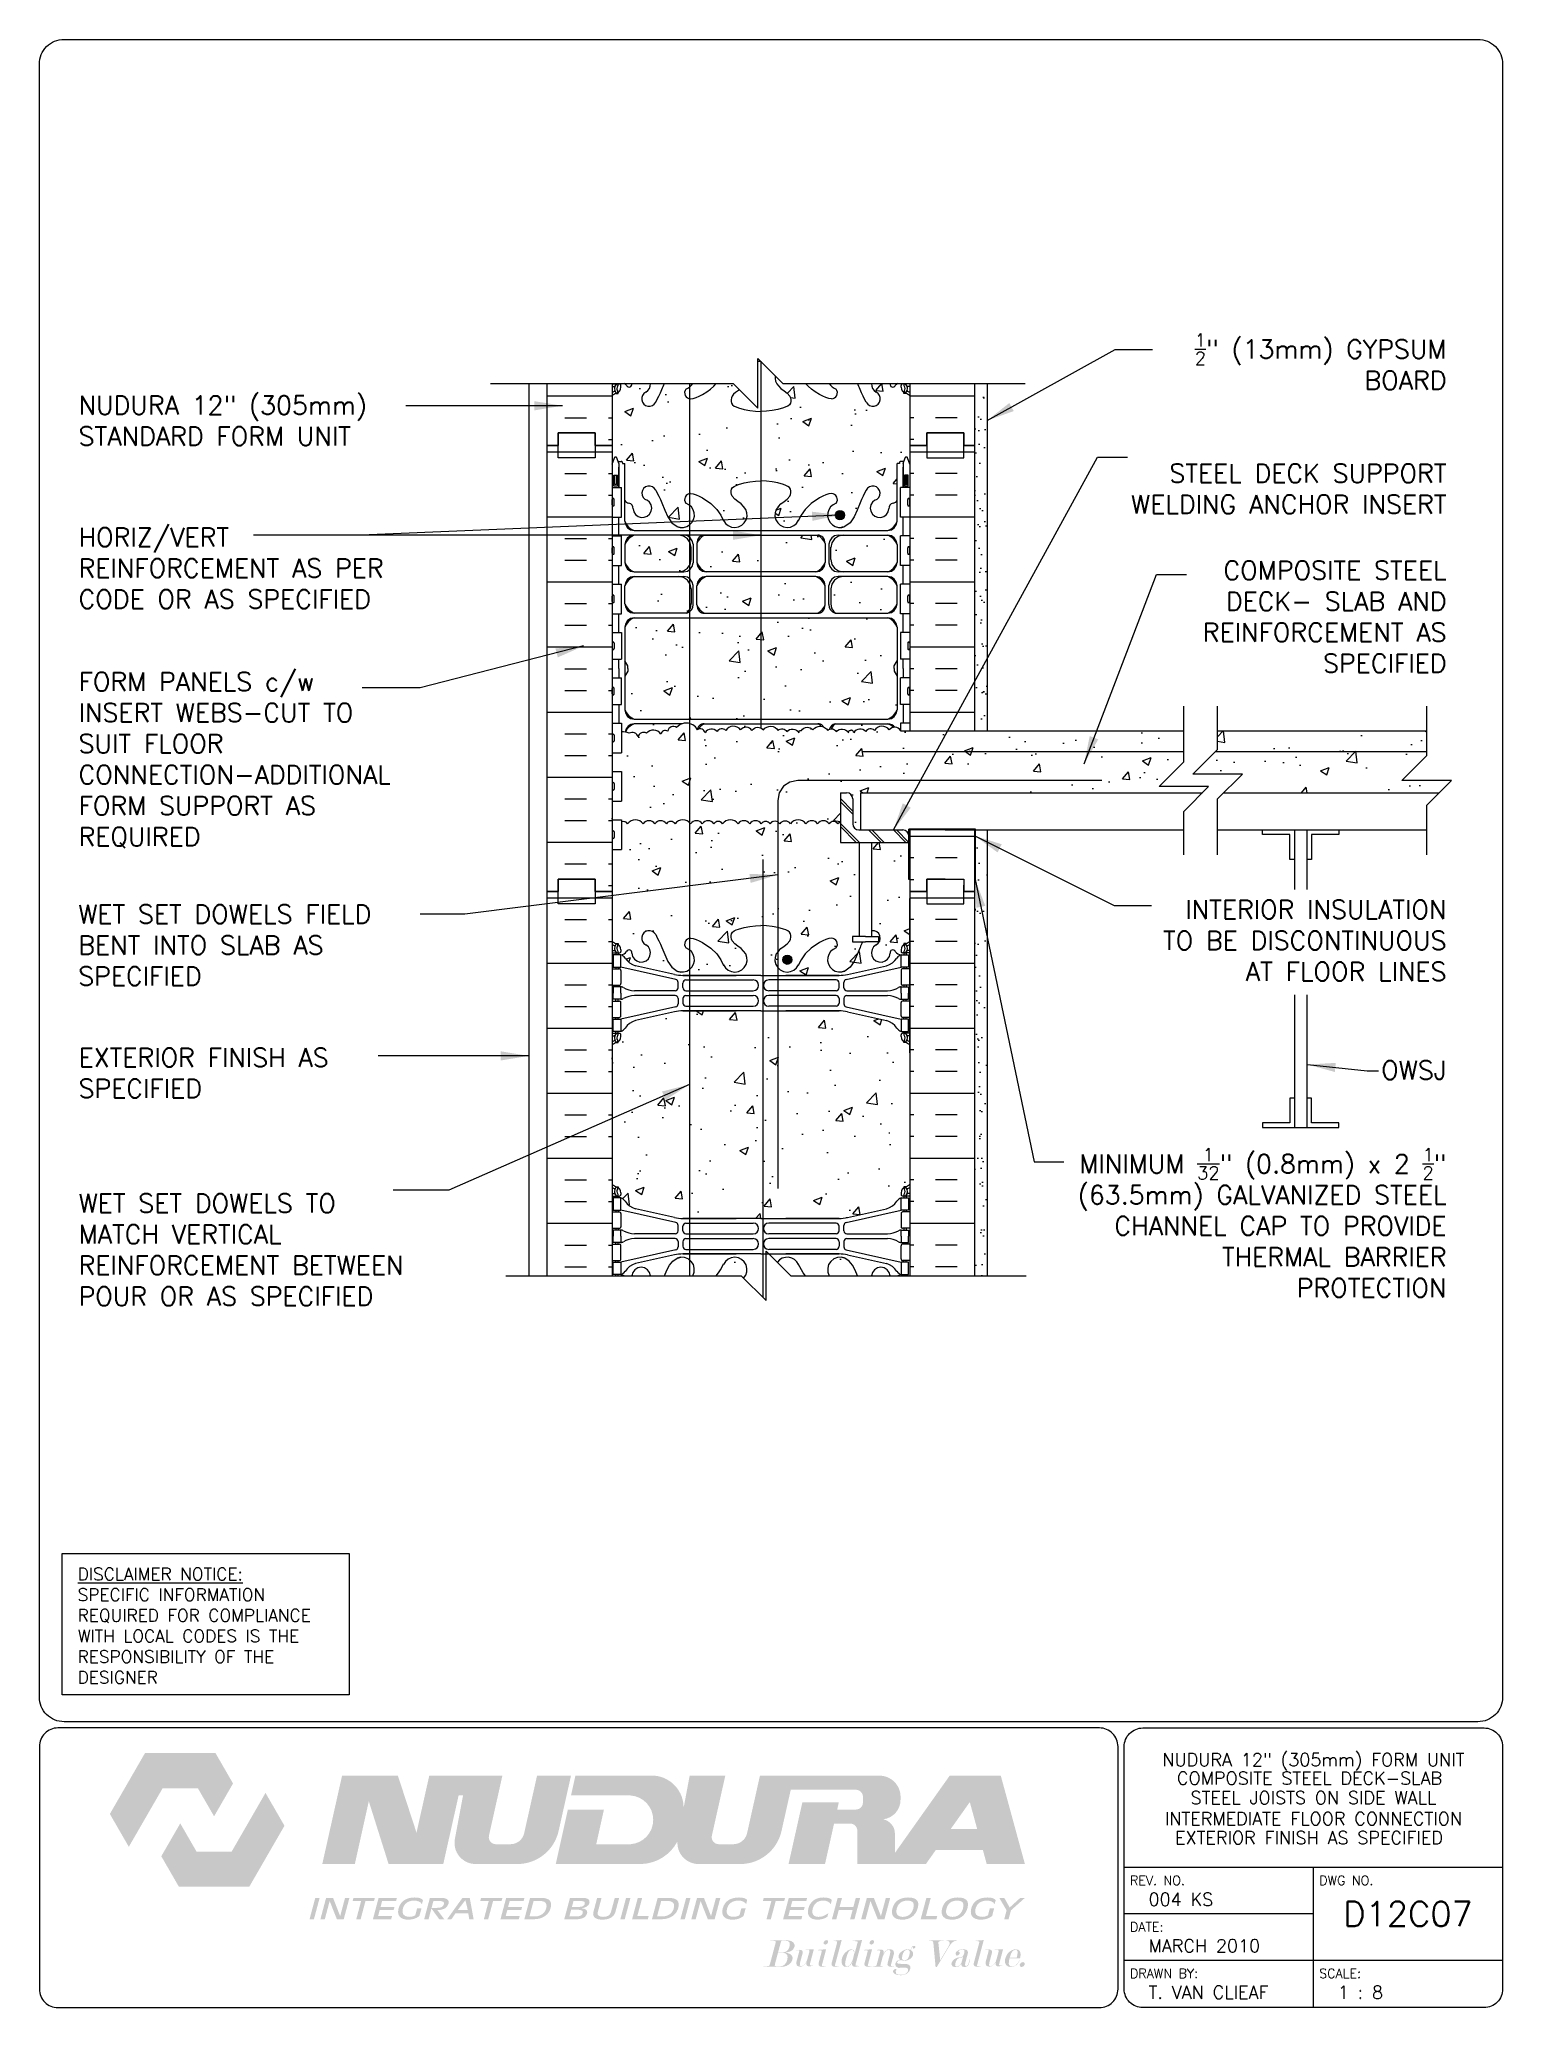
# Paper-space layout 'D12C07' of a CAD drawing. Header units: inches. Extents: x 0.42 to 7.8, y 0.49 to 10.41.
# The model-space entities are those that its viewports show. They can reach past a viewport. Long polylines and large blocks are cut down to what shows.
import ezdxf
from ezdxf.enums import TextEntityAlignment as Align

# ---------------------------------------------------------------- set-up
doc = ezdxf.new("R2010")
doc.units = ezdxf.units.IN
doc.header["$LTSCALE"] = 0.5
doc.header["$MEASUREMENT"] = 0
doc.linetypes.add('DASHED2', pattern=[0.375, 0.25, -0.125])
for name, color, linetype in [('HATCH', 12, 'Continuous'), ('line25', 2, 'Continuous'), ('LINE3', 3, 'Continuous'), ('LINE50', 5, 'Continuous'), ('LINE9', 9, 'Continuous'), ('LOGO', 7, 'Continuous'), ('TBK_LINE65', 3, 'Continuous'), ('TBK_TEXT', 4, 'Continuous'), ('TEXT', 4, 'Continuous'), ('Web_Edge', 9, 'Continuous')]:
    doc.layers.add(name, color=color, linetype=linetype)
doc.styles.add('DIM', font='romans.shx', dxfattribs={"width": 0.7})
doc.styles.add('ROMANS', font='romans.shx', dxfattribs={"height": 0.75})
doc.styles.get("Standard").update_dxf_attribs({"font": 'romans.shx', "height": 0.75})
doc.linetypes.add('STEEL', pattern='A,0.5,-0.2,["X",Standard,S=0.1,R=0,X=-0.1,Y=-0.05],-0.1', length=0.8)
doc.dimstyles.new('ext_12', dxfattribs={"dimscale": 12, "dimtxt": 0.09375, "dimasz": 0.09375, "dimexe": 0.09375, "dimexo": 0.0625, "dimgap": 0.0625, "dimtad": 1, "dimdec": 1, "dimzin": 3, "dimdsep": 46, "dimlunit": 4, "dimtxsty": 'DIM', "dimcen": 0.09, "dimdle": 0.09375, "dimclrt": 4, "dimadec": 0, "dimazin": 0, "dimtfac": 1, "dimtdec": 1, "dimtmove": 2, "dimatfit": 3, "dimfxl": 1, "dimfrac": 2, "dimtolj": 1, "dimtzin": 0, "dimarcsym": 0})
pattern_1 = [(37.5, (345.7869, 14.90445), (-0.0314967, 0.963412), [0, -0.76, 0, -0.85, 0, -0.8125]), (7.5, (345.7869, 14.9044), (0.884888, 1.411073), [0, -0.41, 0, -0.685, 0, -0.2625]), (327.5, (345.1719, 14.90445), (1.557071, 0.0028295), [0, -0.25, 0, -0.9, 0, -1.175]), (317.5, (345.1719, 14.9044), (1.503063, 0.438838), [0, -0.125, 0, -0.59, 0, -0.675])]
pattern_2 = [(50, (0, 0), (3.586301, -0.31376), [0.375, -4.125]), (355, (0, 0), (-0.693757, 3.76096), [0.3, -3.3]), (100.45144, (0.299, -0.026), (2.892544, 3.4472), [0.3187, -3.50571]), (46.1842, (0, 1), (5.336207, -0.827596), [0.5625, -6.1875]), (96.6356, (0.4447, 0.931), (4.67331, 4.870593), [0.47805, -5.25857]), (351.1842, (0, 1), (4.67331, 4.870593), [0.45, -4.95]), (21, (0.5, 0.75), (2.984535, -2.013094), [0.375, -4.125]), (326, (0.5, 0.75), (1.216577, 3.62575), [0.3, -3.3]), (71.45144, (0.7487, 0.5822), (4.201112, 1.612656), [0.3187, -3.50571]), (37.5, (0, 0), (0.0607993, 1.6644693), [0, -3.26, 0, -3.35, 0, -3.3125]), (7.5, (0, 0), (1.3153477, 1.9720586), [0, -1.91, 0, -3.185, 0, -1.2625]), (327.5, (-1.115, 0), (2.6691122, -0.1127744), [0, -1.25, 0, -3.9, 0, -5.175]), (317.5, (-1.615, 0), (2.915931, 0.500525), [0, -1.625, 0, -2.59, 0, -3.675])]

psp = doc.layouts.new('D12C07')

# ---------------------------------------------------------------- texts
at = {"layer": 'TBK_TEXT', "color": 7, "style": 'ROMANS'}
for s, p in [('REV. NO.', (5.9215, 1.107)), ('DWG NO.', (6.876, 1.107)), ('DATE:', (5.9215, 0.8726)), ('DRAWN BY:', (5.9215, 0.6382)), ('SCALE:', (6.876, 0.6382))]:
    psp.add_text(s, height=0.04688, dxfattribs=at).set_placement(p)
at = {"layer": 'TEXT', "insert": (0.6134, 2.7065), "char_height": 0.0625, "width": 1.41371, "attachment_point": 1, "style": 'ROMANS'}
psp.add_mtext('{\\Fromans.shx|c1;\\LDISCLAIMER NOTICE:\\l\\PSPECIFIC INFORMATION REQUIRED FOR COMPLIANCE WITH LOCAL CODES IS THE RESPONSIBILITY OF THE DESIGNER}', dxfattribs=at)

msp = doc.modelspace()

# ---------------------------------------------------------------- texts
at = {"layer": 'TEXT', "char_height": 0.75, "style": 'ROMANS'}
for s, insert, width, attachment_point in [('\\A1;{\\H0.7x;\\S1/2;}" (13mm) GYPSUM BOARD', (489.152, 171.298), 12.19083, 6), ('NUDURA 12" (305mm) STANDARD FORM UNIT', (433.949, 168.912), 14.63878, 4), ('\\A1;STEEL DECK SUPPORT WELDING ANCHOR INSERT ', (489.152, 166.166), 13.90931, 6), ('HORIZ/VERT REINFORCEMENT AS PER CODE OR AS SPECIFIED', (433.949, 162.966), 14.5082, 4), ('\\A1;COMPOSITE STEEL DECK- SLAB AND REINFORCEMENT AS SPECIFIED', (489.152, 161.002), 13.90931, 6), ('FORM PANELS c/w INSERT WEBS-CUT TO SUIT FLOOR CONNECTION-ADDITIONAL FORM SUPPORT AS REQUIRED', (433.949, 155.224), 14.34197, 4), ('WET SET DOWELS FIELD BENT INTO SLAB AS SPECIFIED', (433.934, 149.384), 13.80847, 1), ('\\A1;INTERIOR INSULATION TO BE DISCONTINUOUS AT FLOOR LINES', (489.152, 147.942), 13.00001, 6), ('EXTERIOR FINISH AS SPECIFIED', (433.949, 142.6), 11.80755, 4), ('\\A1;OWSJ', (489.152, 142.716), 12.22718, 6), ('\\A1;MINIMUM {\\H0.7x;\\S1/32;}" (0.8mm) x 2 {\\H0.7x;\\S1/2;}" (63.5mm) GALVANIZED STEEL CHANNEL CAP TO PROVIDE THERMAL BARRIER PROTECTION  ', (489.152, 136.561), 16.71576, 6), ('WET SET DOWELS TO MATCH VERTICAL REINFORCEMENT BETWEEN POUR OR AS SPECIFIED', (433.949, 135.468), 14.34197, 4)]:
    msp.add_mtext(s, dxfattribs=dict(at, insert=insert, width=width, attachment_point=attachment_point))

# ---------------------------------------------------------------- blocks, each defined once
blk = doc.blocks.new('TITLEBLOCK-Tag')
at = {"style": 'ROMANS'}
for tag, height, p in [('TITLE_LINE_1', 0.065, (0.927, -0.1328)), ('TITLE_LINE_2', 0.065, (0.9294, -0.2258)), ('CENTRE-LINE-3', 0.065, (0.927, -0.3246)), ('TITLE_LINE_4', 0.065, (0.927, -0.4299)), ('TITLE_LINE_5', 0.065, (0.927, -0.526)), ('DWG', 0.125, (1.4043, -0.9102))]:
    blk.add_attdef(tag, text='', height=height, dxfattribs=at).set_placement(p, align=Align.MIDDLE_CENTER)
for tag, p in [('LATEST_REVISION', (0.0954, -0.8366)), ('REVISION_DATE', (0.0954, -1.071)), ('DRAWN_BY', (0.0954, -1.3053)), ('SCALE', (1.0499, -1.3053))]:
    blk.add_attdef(tag, text='', height=0.065, dxfattribs=at).set_placement(p, align=Align.MIDDLE_LEFT)

# ---------------------------------------------------------------- hatches: boundary and pattern name
at = {"layer": 'HATCH'}
h = msp.add_hatch(dxfattribs=at)
h.set_pattern_fill('AR-CONC', color=256, scale=0.5)
h.set_pattern_definition(pattern_2)
edge = h.paths.add_edge_path()
edge.add_arc((467.143, 169.557), 0.5, 46.21089, 66.42182)
edge.add_line((467.343, 170.015), (467.253, 170.015))
edge.add_line((467.253, 170.015), (467.253, 170.057))
edge.add_arc((467.393, 170.264), 0.25, 180, 235.9442, ccw=False)
edge.add_line((467.143, 170.264), (467.143, 170.332))
edge.add_arc((467.206, 170.332), 0.0625, 90, 180, ccw=False)
edge.add_line((467.206, 170.394), (467.253, 170.394))
edge.add_line((467.253, 170.394), (467.253, 170.418))
edge.add_line((467.253, 170.418), (467.008, 170.418))
edge.add_arc((467.186, 170.114), 0.352, 120.34703, 141.53314)
edge.add_arc((466.808, 170.383), 0.113, 167.81557, 334.05694, ccw=False)
edge.add_arc((466.323, 170.388), 0.375, 2.92371, 4.63244)
edge.add_line((466.697, 170.418), (465.949, 170.418))
edge.add_arc((466.323, 170.388), 0.375, 175.36756, 239.86753)
edge.add_arc((466.003, 169.794), 0.3, -152.40303, 63.94252, ccw=False)
edge.add_spline(control_points=[(465.737, 169.655), (465.651, 169.822), (465.53, 170.057), (465.422, 170.336), (465.389, 170.418)], knot_values=[0, 0, 0, 0, 0.579211, 0.818269, 0.818269, 0.818269, 0.818269], degree=3, periodic=0)
edge.add_line((465.389, 170.418), (464.242, 170.418))
edge.add_arc((464.677, 170.666), 0.5, 209.70186, 251.79367)
edge.add_arc((464.33, 170.041), 0.242, -90, 38.23271, ccw=False)
edge.add_spline(control_points=[(464.33, 169.799), (464.209, 169.797), (463.707, 170.012), (463.421, 170.264), (463.291, 170.418)], knot_values=[0.038125, 0.038125, 0.038125, 0.038125, 0.320663, 0.773196, 0.773196, 0.773196, 0.773196], degree=3, periodic=0)
edge.add_line((463.291, 170.418), (462.364, 170.418))
edge.add_line((462.364, 170.418), (462.055, 170.727))
edge.add_arc((462.552, 170.666), 0.5, 172.99023, 224.18751)
edge.add_spline(control_points=[(462.193, 170.317), (462.301, 170.154), (462.661, 170.063), (462.737, 169.568), (462.189, 169.332), (461.785, 169.304), (461.489, 169.283)], knot_values=[0.229407, 0.229407, 0.229407, 0.229407, 0.844432, 1.128849, 1.464331, 2.389004, 2.389004, 2.389004, 2.389004], degree=3, periodic=0)
edge.add_spline(control_points=[(461.489, 169.283), (461.193, 169.304), (460.789, 169.332), (460.241, 169.568), (460.303, 169.97), (460.512, 170.089), (460.619, 170.163)], knot_values=[0.462028, 0.462028, 0.462028, 0.462028, 1.386701, 1.722183, 2.0066, 2.389004, 2.389004, 2.389004, 2.389004], degree=3, periodic=0)
edge.add_line((460.619, 170.163), (460.364, 170.418))
edge.add_line((460.364, 170.418), (459.687, 170.418))
edge.add_spline(control_points=[(459.687, 170.418), (459.557, 170.264), (459.271, 170.012), (458.769, 169.797), (458.648, 169.799)], knot_values=[0.038125, 0.038125, 0.038125, 0.038125, 0.490659, 0.773196, 0.773196, 0.773196, 0.773196], degree=3, periodic=0)
edge.add_arc((458.648, 170.041), 0.242, 141.76729, 273.37156, ccw=False)
edge.add_arc((458.302, 170.666), 0.5, 288.20633, 330.29814)
edge.add_line((458.736, 170.418), (457.589, 170.418))
edge.add_spline(control_points=[(457.589, 170.418), (457.556, 170.336), (457.448, 170.057), (457.327, 169.822), (457.241, 169.655)], knot_values=[0, 0, 0, 0, 0.239058, 0.818269, 0.818269, 0.818269, 0.818269], degree=3, periodic=0)
edge.add_arc((456.975, 169.794), 0.3, 116.05748, 333.03084, ccw=False)
edge.add_arc((456.655, 170.388), 0.375, 300.13247, 364.63244)
edge.add_line((457.029, 170.418), (456.281, 170.418))
edge.add_arc((456.655, 170.388), 0.375, 175.36756, 177.07629)
edge.add_arc((456.17, 170.383), 0.113, -154.05694, 12.18443, ccw=False)
edge.add_arc((455.792, 170.114), 0.352, 38.46686, 59.65297)
edge.add_line((455.97, 170.418), (455.725, 170.418))
edge.add_line((455.725, 170.418), (455.725, 170.394))
edge.add_line((455.725, 170.394), (455.773, 170.394))
edge.add_arc((455.773, 170.332), 0.0625, 0, 90, ccw=False)
edge.add_line((455.835, 170.332), (455.835, 170.264))
edge.add_arc((455.585, 170.264), 0.25, 304.0558, 360, ccw=False)
edge.add_line((455.725, 170.057), (455.725, 170.015))
edge.add_line((455.725, 170.015), (455.635, 170.015))
edge.add_arc((455.835, 169.557), 0.5, 113.57818, 133.78911)
edge.add_line((455.489, 169.918), (455.489, 167.918))
edge.add_line((455.489, 167.918), (455.489, 167.158))
edge.add_line((455.489, 167.158), (455.574, 167.419))
edge.add_arc((455.624, 167.392), 0.0567, 28.07249, 151.92751, ccw=False)
edge.add_line((455.674, 167.419), (455.723, 167.269))
edge.add_line((455.723, 167.269), (455.849, 167.269))
edge.add_arc((455.849, 167.219), 0.05, 0, 90, ccw=False)
edge.add_line((455.899, 167.219), (455.899, 167.189))
edge.add_line((455.899, 167.189), (455.999, 167.189))
edge.add_line((455.999, 167.189), (455.999, 165.7))
edge.add_arc((456.173, 165.776), 0.19, 203.63161, 261.51588)
edge.add_arc((456.13, 165.388), 0.2, -7.10714, 85.59237, ccw=False)
edge.add_arc((456.703, 165.383), 0.375, 182.92371, 419.86753)
edge.add_arc((456.977, 165.988), 0.293, 25.79839, 253.07312, ccw=False)
edge.add_spline(control_points=[(457.241, 166.115), (457.307, 165.986), (457.374, 165.858), (457.437, 165.719)], knot_values=[0, 0, 0, 0, 0.447744, 0.447744, 0.447744, 0.447744], degree=3, periodic=0)
edge.add_spline(control_points=[(457.437, 165.719), (457.456, 165.678), (457.534, 165.5), (457.606, 165.301), (457.67, 165.159)], knot_values=[0.447744, 0.447744, 0.447744, 0.447744, 0.579211, 1.009728, 1.009728, 1.009728, 1.009728], degree=3, periodic=0)
edge.add_spline(control_points=[(457.67, 165.159), (457.686, 165.124), (457.702, 165.089), (457.719, 165.055)], knot_values=[1.009728, 1.009728, 1.009728, 1.009728, 1.116334, 1.116334, 1.116334, 1.116334], degree=3, periodic=0)
edge.add_spline(control_points=[(457.719, 165.055), (457.733, 165.029), (457.747, 165.002), (457.762, 164.977)], knot_values=[1.116334, 1.116334, 1.116334, 1.116334, 1.201719, 1.201719, 1.201719, 1.201719], degree=3, periodic=0)
edge.add_spline(control_points=[(457.762, 164.977), (457.776, 164.953), (457.79, 164.929), (457.805, 164.907)], knot_values=[1.201719, 1.201719, 1.201719, 1.201719, 1.282554, 1.282554, 1.282554, 1.282554], degree=3, periodic=0)
edge.add_spline(control_points=[(457.805, 164.907), (457.816, 164.891), (457.827, 164.876), (457.838, 164.861)], knot_values=[1.282554, 1.282554, 1.282554, 1.282554, 1.339568, 1.339568, 1.339568, 1.339568], degree=3, periodic=0)
edge.add_spline(control_points=[(457.838, 164.861), (457.849, 164.846), (457.86, 164.833), (457.871, 164.819)], knot_values=[1.339568, 1.339568, 1.339568, 1.339568, 1.393854, 1.393854, 1.393854, 1.393854], degree=3, periodic=0)
edge.add_spline(control_points=[(457.871, 164.819), (457.883, 164.805), (457.895, 164.792), (457.908, 164.779)], knot_values=[1.393854, 1.393854, 1.393854, 1.393854, 1.451471, 1.451471, 1.451471, 1.451471], degree=3, periodic=0)
edge.add_spline(control_points=[(457.908, 164.779), (457.92, 164.767), (457.932, 164.755), (457.945, 164.744)], knot_values=[1.451471, 1.451471, 1.451471, 1.451471, 1.505342, 1.505342, 1.505342, 1.505342], degree=3, periodic=0)
edge.add_spline(control_points=[(457.945, 164.744), (457.958, 164.732), (457.972, 164.721), (457.987, 164.71)], knot_values=[1.505342, 1.505342, 1.505342, 1.505342, 1.563384, 1.563384, 1.563384, 1.563384], degree=3, periodic=0)
edge.add_spline(control_points=[(457.987, 164.71), (458, 164.7), (458.014, 164.691), (458.028, 164.683)], knot_values=[1.563384, 1.563384, 1.563384, 1.563384, 1.616944, 1.616944, 1.616944, 1.616944], degree=3, periodic=0)
edge.add_spline(control_points=[(458.028, 164.683), (458.039, 164.676), (458.051, 164.67), (458.063, 164.664)], knot_values=[1.616944, 1.616944, 1.616944, 1.616944, 1.660465, 1.660465, 1.660465, 1.660465], degree=3, periodic=0)
edge.add_spline(control_points=[(458.063, 164.664), (458.074, 164.658), (458.085, 164.653), (458.096, 164.649)], knot_values=[1.660465, 1.660465, 1.660465, 1.660465, 1.69951, 1.69951, 1.69951, 1.69951], degree=3, periodic=0)
edge.add_spline(control_points=[(458.096, 164.649), (458.097, 164.648), (458.099, 164.648), (458.1, 164.647)], knot_values=[1.69951, 1.69951, 1.69951, 1.69951, 1.703896, 1.703896, 1.703896, 1.703896], degree=3, periodic=0)
edge.add_spline(control_points=[(458.1, 164.647), (458.11, 164.643), (458.12, 164.64), (458.13, 164.636)], knot_values=[1.703896, 1.703896, 1.703896, 1.703896, 1.737704, 1.737704, 1.737704, 1.737704], degree=3, periodic=0)
edge.add_spline(control_points=[(458.13, 164.636), (458.143, 164.632), (458.156, 164.628), (458.169, 164.625)], knot_values=[1.737704, 1.737704, 1.737704, 1.737704, 1.78039, 1.78039, 1.78039, 1.78039], degree=3, periodic=0)
edge.add_spline(control_points=[(458.169, 164.625), (458.183, 164.621), (458.197, 164.618), (458.211, 164.615)], knot_values=[1.78039, 1.78039, 1.78039, 1.78039, 1.824512, 1.824512, 1.824512, 1.824512], degree=3, periodic=0)
edge.add_spline(control_points=[(458.211, 164.615), (458.227, 164.612), (458.244, 164.609), (458.26, 164.606)], knot_values=[1.824512, 1.824512, 1.824512, 1.824512, 1.875321, 1.875321, 1.875321, 1.875321], degree=3, periodic=0)
edge.add_arc((458.302, 165.105), 0.5, 265.29258, 431.79367)
edge.add_arc((458.648, 165.729), 0.242, 90, 218.23271, ccw=False)
edge.add_spline(control_points=[(458.648, 165.971), (458.656, 165.972), (458.664, 165.971), (458.673, 165.971)], knot_values=[0.038125, 0.038125, 0.038125, 0.038125, 0.057026, 0.057026, 0.057026, 0.057026], degree=3, periodic=0)
edge.add_spline(control_points=[(458.7, 165.968), (458.69, 165.969), (458.682, 165.97), (458.673, 165.971)], knot_values=[0.057026, 0.057026, 0.057026, 0.057026, 0.075602, 0.075602, 0.075602, 0.075602], degree=3, periodic=0)
edge.add_spline(control_points=[(458.7, 165.968), (458.709, 165.967), (458.719, 165.965), (458.729, 165.963)], knot_values=[0.075602, 0.075602, 0.075602, 0.075602, 0.094819, 0.094819, 0.094819, 0.094819], degree=3, periodic=0)
edge.add_spline(control_points=[(458.729, 165.963), (458.739, 165.961), (458.749, 165.959), (458.76, 165.956)], knot_values=[0.094819, 0.094819, 0.094819, 0.094819, 0.114375, 0.114375, 0.114375, 0.114375], degree=3, periodic=0)
edge.add_spline(control_points=[(458.76, 165.956), (458.78, 165.951), (458.8, 165.945), (458.822, 165.938)], knot_values=[0.114375, 0.114375, 0.114375, 0.114375, 0.151528, 0.151528, 0.151528, 0.151528], degree=3, periodic=0)
edge.add_spline(control_points=[(458.822, 165.938), (458.844, 165.931), (458.867, 165.922), (458.89, 165.913)], knot_values=[0.151528, 0.151528, 0.151528, 0.151528, 0.190624, 0.190624, 0.190624, 0.190624], degree=3, periodic=0)
edge.add_spline(control_points=[(458.89, 165.913), (458.935, 165.896), (458.98, 165.875), (459.025, 165.853)], knot_values=[0.190624, 0.190624, 0.190624, 0.190624, 0.264927, 0.264927, 0.264927, 0.264927], degree=3, periodic=0)
edge.add_spline(control_points=[(459.025, 165.853), (459.058, 165.837), (459.148, 165.79), (459.228, 165.742), (459.276, 165.712)], knot_values=[0.264927, 0.264927, 0.264927, 0.264927, 0.320663, 0.416128, 0.416128, 0.416128, 0.416128], degree=3, periodic=0)
edge.add_spline(control_points=[(459.276, 165.712), (459.312, 165.688), (459.346, 165.664), (459.378, 165.641)], knot_values=[0.416128, 0.416128, 0.416128, 0.416128, 0.48854, 0.48854, 0.48854, 0.48854], degree=3, periodic=0)
edge.add_spline(control_points=[(459.378, 165.641), (459.413, 165.615), (459.447, 165.588), (459.478, 165.562)], knot_values=[0.48854, 0.48854, 0.48854, 0.48854, 0.567327, 0.567327, 0.567327, 0.567327], degree=3, periodic=0)
edge.add_spline(control_points=[(459.478, 165.562), (459.506, 165.538), (459.533, 165.513), (459.559, 165.489)], knot_values=[0.567327, 0.567327, 0.567327, 0.567327, 0.639328, 0.639328, 0.639328, 0.639328], degree=3, periodic=0)
edge.add_spline(control_points=[(459.559, 165.489), (459.587, 165.462), (459.613, 165.435), (459.638, 165.408)], knot_values=[0.639328, 0.639328, 0.639328, 0.639328, 0.718521, 0.718521, 0.718521, 0.718521], degree=3, periodic=0)
edge.add_spline(control_points=[(459.638, 165.408), (459.66, 165.384), (459.681, 165.36), (459.701, 165.335)], knot_values=[0.718521, 0.718521, 0.718521, 0.718521, 0.789856, 0.789856, 0.789856, 0.789856], degree=3, periodic=0)
edge.add_spline(control_points=[(459.701, 165.335), (459.723, 165.308), (459.744, 165.281), (459.763, 165.254)], knot_values=[0.789856, 0.789856, 0.789856, 0.789856, 0.869703, 0.869703, 0.869703, 0.869703], degree=3, periodic=0)
edge.add_spline(control_points=[(459.763, 165.254), (459.784, 165.226), (459.803, 165.198), (459.821, 165.17)], knot_values=[0.869703, 0.869703, 0.869703, 0.869703, 0.95312, 0.95312, 0.95312, 0.95312], degree=3, periodic=0)
edge.add_spline(control_points=[(459.821, 165.17), (459.851, 165.122), (459.879, 165.074), (459.904, 165.028)], knot_values=[0.95312, 0.95312, 0.95312, 0.95312, 1.0964, 1.0964, 1.0964, 1.0964], degree=3, periodic=0)
edge.add_spline(control_points=[(459.904, 165.028), (459.929, 164.982), (459.951, 164.938), (459.973, 164.895)], knot_values=[1.0964, 1.0964, 1.0964, 1.0964, 1.237398, 1.237398, 1.237398, 1.237398], degree=3, periodic=0)
edge.add_spline(control_points=[(459.982, 164.876), (459.979, 164.882), (459.976, 164.888), (459.973, 164.895)], knot_values=[1.237472, 1.237472, 1.237472, 1.237472, 1.258119, 1.258119, 1.258119, 1.258119], degree=3, periodic=0)
edge.add_arc((460.427, 165.105), 0.5, 208.01826, 404.18751)
edge.add_spline(control_points=[(460.785, 165.453), (460.677, 165.616), (460.317, 165.707), (460.241, 166.202), (460.789, 166.438), (461.193, 166.467), (461.489, 166.488)], knot_values=[0.229407, 0.229407, 0.229407, 0.229407, 0.844432, 1.128849, 1.464331, 2.389004, 2.389004, 2.389004, 2.389004], degree=3, periodic=0)
edge.add_spline(control_points=[(461.489, 166.488), (461.785, 166.467), (462.189, 166.438), (462.737, 166.202), (462.661, 165.707), (462.301, 165.616), (462.193, 165.453)], knot_values=[0.229407, 0.229407, 0.229407, 0.229407, 1.15408, 1.489562, 1.773979, 2.389004, 2.389004, 2.389004, 2.389004], degree=3, periodic=0)
edge.add_arc((462.552, 165.105), 0.5, 135.81249, 331.9817)
edge.add_spline(control_points=[(462.996, 164.876), (462.999, 164.882), (463.002, 164.888), (463.005, 164.895)], knot_values=[1.237398, 1.237398, 1.237398, 1.237398, 1.258119, 1.258119, 1.258119, 1.258119], degree=3, periodic=0)
edge.add_spline(control_points=[(463.005, 164.895), (463.027, 164.938), (463.049, 164.982), (463.074, 165.028)], knot_values=[1.0964, 1.0964, 1.0964, 1.0964, 1.237398, 1.237398, 1.237398, 1.237398], degree=3, periodic=0)
edge.add_spline(control_points=[(463.074, 165.028), (463.099, 165.074), (463.127, 165.122), (463.157, 165.17)], knot_values=[0.95312, 0.95312, 0.95312, 0.95312, 1.0964, 1.0964, 1.0964, 1.0964], degree=3, periodic=0)
edge.add_spline(control_points=[(463.157, 165.17), (463.175, 165.198), (463.194, 165.226), (463.215, 165.254)], knot_values=[0.869703, 0.869703, 0.869703, 0.869703, 0.95312, 0.95312, 0.95312, 0.95312], degree=3, periodic=0)
edge.add_spline(control_points=[(463.215, 165.254), (463.234, 165.281), (463.255, 165.308), (463.277, 165.335)], knot_values=[0.789856, 0.789856, 0.789856, 0.789856, 0.869703, 0.869703, 0.869703, 0.869703], degree=3, periodic=0)
edge.add_spline(control_points=[(463.277, 165.335), (463.297, 165.36), (463.318, 165.384), (463.34, 165.408)], knot_values=[0.718521, 0.718521, 0.718521, 0.718521, 0.789856, 0.789856, 0.789856, 0.789856], degree=3, periodic=0)
edge.add_spline(control_points=[(463.34, 165.408), (463.365, 165.435), (463.391, 165.462), (463.419, 165.489)], knot_values=[0.639328, 0.639328, 0.639328, 0.639328, 0.718521, 0.718521, 0.718521, 0.718521], degree=3, periodic=0)
edge.add_spline(control_points=[(463.419, 165.489), (463.445, 165.513), (463.472, 165.538), (463.5, 165.562)], knot_values=[0.567329, 0.567329, 0.567329, 0.567329, 0.639328, 0.639328, 0.639328, 0.639328], degree=3, periodic=0)
edge.add_spline(control_points=[(463.5, 165.562), (463.531, 165.588), (463.565, 165.615), (463.6, 165.641)], knot_values=[0.48854, 0.48854, 0.48854, 0.48854, 0.567329, 0.567329, 0.567329, 0.567329], degree=3, periodic=0)
edge.add_spline(control_points=[(463.6, 165.641), (463.632, 165.664), (463.666, 165.688), (463.702, 165.712)], knot_values=[0.41613, 0.41613, 0.41613, 0.41613, 0.48854, 0.48854, 0.48854, 0.48854], degree=3, periodic=0)
edge.add_spline(control_points=[(463.702, 165.712), (463.741, 165.737), (463.782, 165.762), (463.826, 165.786)], knot_values=[0.337943, 0.337943, 0.337943, 0.337943, 0.41613, 0.41613, 0.41613, 0.41613], degree=3, periodic=0)
edge.add_spline(control_points=[(463.826, 165.786), (463.835, 165.792), (463.877, 165.815), (463.92, 165.837), (463.953, 165.853)], knot_values=[0.264927, 0.264927, 0.264927, 0.264927, 0.282207, 0.337943, 0.337943, 0.337943, 0.337943], degree=3, periodic=0)
edge.add_spline(control_points=[(463.953, 165.853), (464.021, 165.887), (464.091, 165.917), (464.156, 165.938)], knot_values=[0.151529, 0.151529, 0.151529, 0.151529, 0.264927, 0.264927, 0.264927, 0.264927], degree=3, periodic=0)
edge.add_spline(control_points=[(464.156, 165.938), (464.189, 165.949), (464.22, 165.957), (464.249, 165.963)], knot_values=[0.094834, 0.094834, 0.094834, 0.094834, 0.151529, 0.151529, 0.151529, 0.151529], degree=3, periodic=0)
edge.add_spline(control_points=[(464.249, 165.963), (464.259, 165.965), (464.269, 165.967), (464.278, 165.968)], knot_values=[0.075603, 0.075603, 0.075603, 0.075603, 0.094834, 0.094834, 0.094834, 0.094834], degree=3, periodic=0)
edge.add_spline(control_points=[(464.278, 165.968), (464.288, 165.969), (464.296, 165.97), (464.305, 165.971)], knot_values=[0.057023, 0.057023, 0.057023, 0.057023, 0.075603, 0.075603, 0.075603, 0.075603], degree=3, periodic=0)
edge.add_spline(control_points=[(464.305, 165.971), (464.314, 165.971), (464.322, 165.972), (464.33, 165.971)], knot_values=[0.038125, 0.038125, 0.038125, 0.038125, 0.057023, 0.057023, 0.057023, 0.057023], degree=3, periodic=0)
edge.add_arc((464.33, 165.729), 0.242, -38.23271, 90.76789, ccw=False)
edge.add_arc((464.677, 165.105), 0.5, 108.20633, 274.70742)
edge.add_spline(control_points=[(464.718, 164.606), (464.734, 164.609), (464.751, 164.612), (464.767, 164.615)], knot_values=[1.824512, 1.824512, 1.824512, 1.824512, 1.875321, 1.875321, 1.875321, 1.875321], degree=3, periodic=0)
edge.add_spline(control_points=[(464.767, 164.615), (464.781, 164.618), (464.795, 164.621), (464.809, 164.625)], knot_values=[1.78039, 1.78039, 1.78039, 1.78039, 1.824512, 1.824512, 1.824512, 1.824512], degree=3, periodic=0)
edge.add_spline(control_points=[(464.809, 164.625), (464.822, 164.628), (464.836, 164.632), (464.848, 164.636)], knot_values=[1.737704, 1.737704, 1.737704, 1.737704, 1.78039, 1.78039, 1.78039, 1.78039], degree=3, periodic=0)
edge.add_spline(control_points=[(464.848, 164.636), (464.858, 164.64), (464.868, 164.643), (464.878, 164.647)], knot_values=[1.703896, 1.703896, 1.703896, 1.703896, 1.737704, 1.737704, 1.737704, 1.737704], degree=3, periodic=0)
edge.add_spline(control_points=[(464.878, 164.647), (464.891, 164.652), (464.903, 164.658), (464.915, 164.664)], knot_values=[1.660465, 1.660465, 1.660465, 1.660465, 1.703896, 1.703896, 1.703896, 1.703896], degree=3, periodic=0)
edge.add_spline(control_points=[(464.915, 164.664), (464.927, 164.67), (464.939, 164.676), (464.95, 164.683)], knot_values=[1.616944, 1.616944, 1.616944, 1.616944, 1.660465, 1.660465, 1.660465, 1.660465], degree=3, periodic=0)
edge.add_spline(control_points=[(464.95, 164.683), (464.964, 164.691), (464.978, 164.7), (464.991, 164.71)], knot_values=[1.563384, 1.563384, 1.563384, 1.563384, 1.616944, 1.616944, 1.616944, 1.616944], degree=3, periodic=0)
edge.add_spline(control_points=[(464.991, 164.71), (465.006, 164.721), (465.02, 164.732), (465.033, 164.744)], knot_values=[1.505342, 1.505342, 1.505342, 1.505342, 1.563384, 1.563384, 1.563384, 1.563384], degree=3, periodic=0)
edge.add_spline(control_points=[(465.033, 164.744), (465.046, 164.755), (465.058, 164.767), (465.07, 164.779)], knot_values=[1.451471, 1.451471, 1.451471, 1.451471, 1.505342, 1.505342, 1.505342, 1.505342], degree=3, periodic=0)
edge.add_spline(control_points=[(465.07, 164.779), (465.083, 164.792), (465.095, 164.805), (465.107, 164.819)], knot_values=[1.393854, 1.393854, 1.393854, 1.393854, 1.451471, 1.451471, 1.451471, 1.451471], degree=3, periodic=0)
edge.add_spline(control_points=[(465.107, 164.819), (465.119, 164.833), (465.129, 164.846), (465.14, 164.861)], knot_values=[1.339568, 1.339568, 1.339568, 1.339568, 1.393854, 1.393854, 1.393854, 1.393854], degree=3, periodic=0)
edge.add_spline(control_points=[(465.14, 164.861), (465.151, 164.876), (465.162, 164.891), (465.173, 164.907)], knot_values=[1.282554, 1.282554, 1.282554, 1.282554, 1.339568, 1.339568, 1.339568, 1.339568], degree=3, periodic=0)
edge.add_spline(control_points=[(465.173, 164.907), (465.188, 164.929), (465.202, 164.953), (465.216, 164.977)], knot_values=[1.201719, 1.201719, 1.201719, 1.201719, 1.282554, 1.282554, 1.282554, 1.282554], degree=3, periodic=0)
edge.add_spline(control_points=[(465.216, 164.977), (465.231, 165.002), (465.245, 165.029), (465.259, 165.055)], knot_values=[1.116334, 1.116334, 1.116334, 1.116334, 1.201719, 1.201719, 1.201719, 1.201719], degree=3, periodic=0)
edge.add_spline(control_points=[(465.259, 165.055), (465.276, 165.089), (465.292, 165.124), (465.308, 165.159)], knot_values=[1.009728, 1.009728, 1.009728, 1.009728, 1.116334, 1.116334, 1.116334, 1.116334], degree=3, periodic=0)
edge.add_spline(control_points=[(465.308, 165.159), (465.372, 165.301), (465.444, 165.5), (465.522, 165.678), (465.541, 165.719)], knot_values=[0.447744, 0.447744, 0.447744, 0.447744, 0.878261, 1.009728, 1.009728, 1.009728, 1.009728], degree=3, periodic=0)
edge.add_spline(control_points=[(465.541, 165.719), (465.604, 165.858), (465.671, 165.986), (465.737, 166.115)], knot_values=[0, 0, 0, 0, 0.447744, 0.447744, 0.447744, 0.447744], degree=3, periodic=0)
edge.add_arc((466.001, 165.988), 0.293, -73.07312, 154.20161, ccw=False)
edge.add_arc((466.275, 165.383), 0.375, 120.13247, 357.07629)
edge.add_arc((466.848, 165.388), 0.2, 94.41007, 187.10714, ccw=False)
edge.add_arc((466.805, 165.776), 0.19, 278.48278, 336.37031)
edge.add_line((466.979, 165.7), (466.979, 167.189))
edge.add_line((466.979, 167.189), (467.079, 167.189))
edge.add_line((467.079, 167.189), (467.079, 167.219))
edge.add_arc((467.129, 167.219), 0.05, 90, 180, ccw=False)
edge.add_line((467.129, 167.269), (467.255, 167.269))
edge.add_line((467.255, 167.269), (467.304, 167.419))
edge.add_arc((467.354, 167.392), 0.0567, 28.07249, 151.92751, ccw=False)
edge.add_line((467.404, 167.419), (467.489, 167.158))
edge.add_line((467.489, 167.158), (467.489, 167.918))
edge.add_line((467.489, 167.918), (467.489, 169.918))
h = msp.add_hatch(dxfattribs=at)
h.set_pattern_fill('INSUL', color=256, scale=7, style=0)
h.set_pattern_definition([(0, (-2470.6726, -229.0916), (0, 2.625), []), (0, (-2470.6726, -228.2166), (0, 2.625), [0.875, -0.875]), (0, (-2470.6726, -227.3416), (0, 2.625), [0.875, -0.875])])
h.paths.add_polyline_path([(455.489, 170.418), (452.864, 170.418), (452.864, 167.918), (453.302, 167.918), (453.302, 168.418), (454.802, 168.418), (454.802, 167.918), (455.489, 167.918)])
h = msp.add_hatch(dxfattribs=at)
h.set_pattern_fill('INSUL', color=256, scale=7, style=0)
h.set_pattern_definition([(180, (3393.6506, -229.0916), (0, 2.625), []), (180, (3393.6506, -228.2166), (0, 2.625), [0.875, -0.875]), (180, (3393.6506, -227.3416), (0, 2.625), [0.875, -0.875])])
h.paths.add_polyline_path([(470.114, 170.418), (467.489, 170.418), (467.489, 167.918), (468.177, 167.918), (468.177, 168.418), (469.677, 168.418), (469.677, 167.918), (470.114, 167.918)])
h = msp.add_hatch(dxfattribs=at)
h.set_pattern_fill('AR-SAND', color=256, scale=0.5, style=0)
h.set_pattern_definition(pattern_1)
h.paths.add_polyline_path([(470.614, 161.093), (470.114, 160.909), (470.114, 156.403), (470.614, 156.418)])
h.paths.add_polyline_path([(470.614, 170.418), (470.114, 170.418), (470.114, 161.418), (470.114, 160.909), (470.614, 161.093)])
h = msp.add_hatch(dxfattribs=at)
h.set_pattern_fill('INSUL', color=256, scale=7, style=0)
h.set_pattern_definition([(0, (-2470.6726, -247.0916), (0, 2.625), []), (0, (-2470.6726, -246.2166), (0, 2.625), [0.875, -0.875]), (0, (-2470.6726, -245.3416), (0, 2.625), [0.875, -0.875])])
h.paths.add_polyline_path([(452.864, 149.918), (453.302, 149.918), (453.302, 150.418), (454.802, 150.418), (454.802, 149.918), (455.489, 149.918), (455.489, 167.918), (454.802, 167.918), (454.802, 168.418), (453.302, 168.418), (453.302, 167.918), (452.864, 167.918)])
h = msp.add_hatch(dxfattribs=at)
h.set_pattern_fill('INSUL', color=256, scale=7, style=0)
h.set_pattern_definition([(180, (3393.6506, -247.0916), (0, 2.625), []), (180, (3393.6506, -246.2166), (0, 2.625), [0.875, -0.875]), (180, (3393.6506, -245.3416), (0, 2.625), [0.875, -0.875])])
h.paths.add_polyline_path([(467.489, 156.403), (470.114, 156.403), (470.114, 167.918), (469.677, 167.918), (469.677, 168.418), (468.177, 168.418), (468.177, 167.918), (467.489, 167.918)])
h = msp.add_hatch(dxfattribs=at)
h.set_pattern_fill('AR-CONC', color=256, scale=0.5)
h.set_pattern_definition(pattern_2)
h.paths.add_polyline_path([(467.489, 143.726, 0.088416), (467.343, 143.823), (467.253, 143.823), (467.253, 143.865, -0.249069), (467.143, 144.072), (467.143, 144.139, -0.414214), (467.206, 144.202), (467.253, 144.202), (467.253, 144.272), (467.148, 144.272, -0.155529), (466.972, 144.406, 0.180914), (466.555, 144.717), (464.974, 145.07, 0.054974), (464.647, 145.106), (461.489, 145.106), (458.331, 145.106, 0.054974), (458.004, 145.07), (456.423, 144.717, 0.180914), (456.006, 144.406, -0.155529), (455.83, 144.272), (455.725, 144.272), (455.725, 144.202), (455.773, 144.202, -0.414214), (455.835, 144.139), (455.835, 144.072, -0.249069), (455.725, 143.865), (455.725, 143.823), (455.635, 143.823, 0.088416), (455.489, 143.726), (455.489, 138.11, 0.088416), (455.635, 138.013), (455.725, 138.013), (455.725, 137.971, -0.249069), (455.835, 137.764), (455.835, 137.697, -0.414214), (455.773, 137.634), (455.725, 137.634), (455.725, 137.564), (455.83, 137.564, -0.155529), (456.006, 137.43, 0.180914), (456.423, 137.119), (458.004, 136.766, 0.054974), (458.331, 136.73), (461.489, 136.73), (464.647, 136.73, 0.054974), (464.974, 136.766), (466.555, 137.119, 0.180914), (466.972, 137.43, -0.155529), (467.148, 137.564), (467.253, 137.564), (467.253, 137.634), (467.206, 137.634, -0.414214), (467.143, 137.697), (467.143, 137.764, -0.249069), (467.253, 137.971), (467.253, 138.013), (467.343, 138.013, 0.088416), (467.489, 138.11)])
edge = h.paths.add_edge_path()
edge.add_spline(control_points=[(459.982, 134.894), (459.909, 134.748), (459.825, 134.583), (459.687, 134.418)], knot_values=[0.773196, 0.773196, 0.773196, 0.773196, 1.258119, 1.258119, 1.258119, 1.258119], degree=3, periodic=0)
edge.add_line((459.687, 134.418), (460.692, 134.418))
edge.add_line((460.692, 134.418), (460.789, 134.321))
edge.add_arc((460.427, 134.666), 0.5, 316.44907, 511.91201)
edge = h.paths.add_edge_path()
edge.add_spline(control_points=[(458.26, 135.164), (458.204, 135.156), (458.15, 135.143), (458.1, 135.123)], knot_values=[1.703896, 1.703896, 1.703896, 1.703896, 1.875321, 1.875321, 1.875321, 1.875321], degree=3, periodic=0)
edge.add_spline(control_points=[(458.1, 135.123), (457.843, 135.02), (457.709, 134.72), (457.589, 134.418)], knot_values=[0.818269, 0.818269, 0.818269, 0.818269, 1.703896, 1.703896, 1.703896, 1.703896], degree=3, periodic=0)
edge.add_line((457.589, 134.418), (458.736, 134.418))
edge.add_arc((458.302, 134.666), 0.5, 330.29814, 454.70742)
h.paths.add_polyline_path([(456.281, 134.418), (457.029, 134.418, 0.922249)])
edge = h.paths.add_edge_path()
edge.add_spline(control_points=[(462.996, 134.894), (463.069, 134.748), (463.153, 134.583), (463.291, 134.418)], knot_values=[0.773196, 0.773196, 0.773196, 0.773196, 1.258119, 1.258119, 1.258119, 1.258119], degree=3, periodic=0)
edge.add_arc((462.552, 134.666), 0.5, 28.08799, 143.71319)
edge.add_line((462.148, 134.962), (462.692, 134.418))
edge.add_line((462.692, 134.418), (463.291, 134.418))
edge = h.paths.add_edge_path()
edge.add_spline(control_points=[(465.389, 134.418), (465.269, 134.72), (465.135, 135.02), (464.878, 135.123)], knot_values=[0.818269, 0.818269, 0.818269, 0.818269, 1.703896, 1.703896, 1.703896, 1.703896], degree=3, periodic=0)
edge.add_spline(control_points=[(464.878, 135.123), (464.829, 135.143), (464.774, 135.156), (464.718, 135.164)], knot_values=[1.703896, 1.703896, 1.703896, 1.703896, 1.875321, 1.875321, 1.875321, 1.875321], degree=3, periodic=0)
edge.add_arc((464.677, 134.666), 0.5, 85.29258, 209.70186)
edge.add_line((464.242, 134.418), (465.389, 134.418))
h.paths.add_polyline_path([(465.949, 134.418), (466.697, 134.418, 0.922249)])
h.paths.add_polyline_path([(465.458, 151.903), (464.694, 151.903), (464.694, 152.746, 0.108934), (464.592, 152.653, 0.520567), (464.238, 152.653, 0.520567), (463.775, 152.653, 0.520567), (463.303, 152.653, 0.520567), (462.676, 152.653, 0.520567), (462.254, 152.653, 0.520567), (461.855, 152.653, 0.520567), (461.501, 152.653, 0.520567), (461.038, 152.653, 0.520567), (460.566, 152.653, 0.520567), (459.939, 152.653, 0.520567), (459.585, 152.653, 0.520567), (459.122, 152.653, 0.520567), (458.65, 152.653, 0.520567), (458.024, 152.653, 0.520567), (457.67, 152.653, 0.520567), (457.207, 152.653, 0.520567), (456.734, 152.653, 0.520567), (456.108, 152.653, 0.343685), (455.854, 152.731), (455.854, 151.613), (455.489, 151.613), (455.489, 149.918), (455.489, 147.918, 0.088416), (455.635, 147.821), (455.725, 147.821), (455.725, 147.779, -0.249069), (455.835, 147.572), (455.835, 147.504, -0.414214), (455.773, 147.442), (455.725, 147.442), (455.725, 147.372), (455.83, 147.372, -0.155529), (456.006, 147.238, 0.180914), (456.423, 146.926), (458.004, 146.573, 0.054974), (458.331, 146.537), (461.489, 146.537), (464.647, 146.537, 0.054974), (464.974, 146.573), (466.555, 146.926, 0.180914), (466.972, 147.238, -0.155529), (467.148, 147.372, -0.200746), (466.91, 147.503, 0.886605), (466.697, 147.429, -1.679912), (466.135, 147.772, 0.858777), (465.958, 148.338), (465.958, 148.11), (466.236, 148.11), (466.236, 147.884), (465.977, 147.884), (465.708, 147.884), (465.179, 147.884), (465.179, 148.11), (465.458, 148.11)])
h.paths.add_polyline_path([(467.489, 150.403), (467.458, 150.403), (467.458, 151.903), (465.958, 151.903), (465.958, 148.338, -0.858777), (466.135, 147.772, 1.679912), (466.697, 147.429, -0.886605), (466.91, 147.503, 0.200746), (467.148, 147.372), (467.253, 147.372), (467.253, 147.442), (467.206, 147.442, -0.414214), (467.143, 147.504), (467.143, 147.572, -0.249069), (467.253, 147.779), (467.253, 147.821), (467.343, 147.821, 0.088416), (467.489, 147.918)])
h.paths.add_polyline_path([(479.552, 154.153), (477.552, 154.153), (478.552, 155.153), (478.552, 156.403), (467.124, 156.403), (467.124, 156.418, 0.513851), (466.664, 156.44, 0.520567), (466.065, 156.419, 0.520567), (465.72, 156.37, 0.520567), (465.23, 156.326, 0.447424), (465.124, 156.424, 0.447424), (465.018, 156.326, 0.520567), (464.528, 156.37, 0.520567), (464.183, 156.419, 0.520567), (463.585, 156.44, 0.513851), (463.124, 156.418, 0.500851), (463.018, 156.326, 0.520567), (462.528, 156.37, 0.520567), (462.183, 156.419, 0.520567), (461.585, 156.44, 0.513851), (461.124, 156.418, 0.513851), (460.664, 156.44, 0.520567), (460.065, 156.419, 0.520567), (459.72, 156.37, 0.520567), (459.23, 156.326, 0.520567), (458.925, 156.448, 0.132818), (458.739, 156.642, 0.362673), (458.086, 156.543, 0.520567), (457.724, 156.387, 0.520567), (457.443, 156.266, 0.520567), (456.87, 156.306, 0.520567), (456.528, 156.159, 0.520567), (456.169, 156.302, 0.135519), (455.854, 156.361), (455.854, 155.513), (455.489, 155.513), (455.489, 154.763), (455.854, 154.763), (455.854, 153.563), (455.489, 153.563), (455.489, 152.813), (455.854, 152.813), (455.854, 152.731, -0.343685), (456.108, 152.653, -0.520567), (456.734, 152.653, -0.520567), (457.207, 152.653, -0.520567), (457.67, 152.653, -0.520567), (458.024, 152.653, -0.520567), (458.65, 152.653, -0.520567), (459.122, 152.653, -0.520567), (459.585, 152.653, -0.520567), (459.939, 152.653, -0.520567), (460.566, 152.653, -0.520567), (461.038, 152.653, -0.520567), (461.501, 152.653, -0.520567), (461.855, 152.653, -0.520567), (462.254, 152.653, -0.520567), (462.676, 152.653, -0.520567), (463.303, 152.653, -0.520567), (463.775, 152.653, -0.520567), (464.238, 152.653, -0.520567), (464.592, 152.653, -0.108934), (464.694, 152.746), (464.694, 153.903), (464.944, 153.903, -0.414214), (465.194, 153.653), (465.194, 152.653, 0.414214), (465.444, 152.403), (465.508, 152.403), (465.508, 153.903), (479.302, 153.903)])
h.paths.add_polyline_path([(488.354, 155.403), (488.354, 155.574), (479.838, 155.574), (478.917, 154.653), (480.917, 154.653), (480.167, 153.903), (488.854, 153.903), (489.354, 154.403), (487.354, 154.403)])
h.paths.add_polyline_path([(488.354, 156.403), (479.917, 156.403), (479.917, 155.653), (479.838, 155.574), (488.354, 155.574)])
h.paths.add_polyline_path([(458.086, 156.543, -0.125834), (458.297, 156.686), (456.374, 156.686, 0.206756), (456.015, 156.353, -0.067413), (456.169, 156.302, -0.520567), (456.528, 156.159, -0.520567), (456.87, 156.306, -0.520567), (457.443, 156.266, -0.520567), (457.724, 156.387, -0.520567)], flags=16)
h.paths.add_polyline_path([(460.664, 156.44, -0.513851), (461.124, 156.418, -0.513851), (461.585, 156.44, -0.520567), (462.183, 156.419, -0.520567), (462.528, 156.37, -0.520567), (463.018, 156.326, -0.500851), (463.124, 156.418, -0.513851), (463.585, 156.44, -0.269992), (463.924, 156.582, 0.0723), (463.778, 156.686), (459.2, 156.686, 0.134041), (458.957, 156.465, -0.463939), (459.23, 156.326, -0.520567), (459.72, 156.37, -0.520567), (460.065, 156.419, -0.520567)], flags=16)
h.paths.add_polyline_path([(466.664, 156.44, -0.179666), (466.832, 156.543, 0.110567), (466.604, 156.686), (464.498, 156.686, 0.140485), (464.339, 156.486, -0.281844), (464.528, 156.37, -0.520567), (465.018, 156.326, -0.447424), (465.124, 156.424, -0.447424), (465.23, 156.326, -0.520567), (465.72, 156.37, -0.520567), (466.065, 156.419, -0.520567)], flags=16)
h.paths.add_polyline_path([(458.674, 162.133, 0.410093), (458.174, 162.625), (456.374, 162.625, 0.225652), (455.999, 162.25), (455.999, 161.524, 0.225652), (456.374, 161.149), (458.48, 161.149, 0.24677), (458.674, 161.535)])
h.paths.add_polyline_path([(458.674, 163.323), (458.674, 163.806, 0.406005), (458.174, 164.292), (456.374, 164.292, 0.225652), (455.999, 163.917), (455.999, 163.191, 0.225652), (456.374, 162.816), (458.174, 162.816, 0.418521)])
h.paths.add_polyline_path([(464.077, 163.191), (464.077, 163.959, 0.185301), (463.778, 164.292), (459.2, 164.292, 0.185301), (458.902, 163.959), (458.902, 163.191, 0.225652), (459.277, 162.816), (463.702, 162.816, 0.225652)])
h.paths.add_polyline_path([(464.077, 162.25, 0.225652), (463.702, 162.625), (459.277, 162.625, 0.225652), (458.902, 162.25), (458.902, 161.482, 0.185301), (459.2, 161.149), (463.778, 161.149, 0.185301), (464.077, 161.482)])
h.paths.add_polyline_path([(466.979, 162.25, 0.225652), (466.604, 162.625), (464.804, 162.625, 0.418521), (464.304, 162.118), (464.304, 161.535, 0.24677), (464.498, 161.149), (466.604, 161.149, 0.225652), (466.979, 161.524)])
h.paths.add_polyline_path([(466.979, 163.917, 0.225652), (466.604, 164.292), (464.804, 164.292, 0.406005), (464.304, 163.806), (464.304, 163.309, 0.410093), (464.804, 162.816), (466.604, 162.816, 0.225652), (466.979, 163.191)])
h = msp.add_hatch(dxfattribs=at)
h.set_pattern_fill('AR-CONC', color=256, scale=0.5)
h.set_pattern_definition([(50, (-34.9043, 1e-05), (3.586301, -0.31376), [0.375, -4.125]), (355, (-34.9043, 1e-05), (-0.693757, 3.76096), [0.3, -3.3]), (100.45144, (-34.6054, -0.026), (2.892544, 3.4472), [0.3187, -3.50571]), (46.1842, (-34.9043, 1), (5.336207, -0.827596), [0.5625, -6.1875]), (96.6356, (-34.4596, 0.931), (4.67331, 4.870593), [0.47805, -5.25857]), (351.1842, (-34.904, 1), (4.67331, 4.870593), [0.45, -4.95]), (21, (-34.4043, 0.75), (2.984535, -2.013094), [0.375, -4.125]), (326, (-34.4043, 0.75), (1.216577, 3.62575), [0.3, -3.3]), (71.45144, (-34.1555, 0.5823), (4.201112, 1.612656), [0.3187, -3.50571]), (37.5, (-34.9043, 1e-05), (0.0607993, 1.6644693), [0, -3.26, 0, -3.35, 0, -3.3125]), (7.5, (-34.9043, 1e-05), (1.3153477, 1.9720586), [0, -1.91, 0, -3.185, 0, -1.2625]), (327.5, (-36.0193, 1e-05), (2.6691122, -0.1127744), [0, -1.25, 0, -3.9, 0, -5.175]), (317.5, (-36.5193, 1e-05), (2.915931, 0.500525), [0, -1.625, 0, -2.59, 0, -3.675])])
h.paths.add_polyline_path([(466.979, 160.587, 0.414203), (466.604, 160.962), (456.374, 160.962, 0.415564), (455.999, 160.585), (455.999, 157.247, 0.412864), (456.374, 156.874), (466.604, 156.874, 0.414225), (466.979, 157.249)])
h = msp.add_hatch(dxfattribs=at)
h.set_pattern_fill('INSUL', color=256, scale=7, style=0)
h.set_pattern_definition([(180, (3393.6506, -246.854), (0, 2.625), []), (180, (3393.6506, -245.979), (0, 2.625), [0.875, -0.875]), (180, (3393.6506, -245.104), (0, 2.625), [0.875, -0.875])])
h.paths.add_polyline_path([(470.114, 152.416), (467.489, 152.416), (467.489, 150.155), (468.177, 150.155), (468.177, 150.655), (469.677, 150.655), (469.677, 150.155), (470.114, 150.155)])
h = msp.add_hatch(dxfattribs=at)
h.set_pattern_fill('AR-SAND', color=256, scale=0.5, style=0)
h.set_pattern_definition(pattern_1)
h.paths.add_polyline_path([(470.614, 152.403), (470.114, 152.403), (470.114, 143.418), (470.114, 134.418), (470.614, 134.418)])
h = msp.add_hatch(dxfattribs=at)
h.set_pattern_fill('INSUL', color=256, scale=7, style=0)
h.set_pattern_definition([(0, (-2470.6726, -265.0916), (0, 2.625), []), (0, (-2470.6726, -264.2166), (0, 2.625), [0.875, -0.875]), (0, (-2470.6726, -263.3416), (0, 2.625), [0.875, -0.875])])
h.paths.add_polyline_path([(452.864, 134.418), (455.489, 134.418), (455.489, 149.918), (454.802, 149.918), (454.802, 150.418), (453.302, 150.418), (453.302, 149.918), (452.864, 149.918)])
h = msp.add_hatch(dxfattribs=at)
h.set_pattern_fill('INSUL', color=256, scale=7, style=0)
h.set_pattern_definition([(180, (3393.6506, -265.0916), (0, 2.625), []), (180, (3393.6506, -264.2166), (0, 2.625), [0.875, -0.875]), (180, (3393.6506, -263.3416), (0, 2.625), [0.875, -0.875])])
h.paths.add_polyline_path([(467.489, 134.418), (470.114, 134.418), (470.114, 149.918), (469.677, 149.918), (469.677, 150.418), (468.177, 150.418), (468.177, 149.918), (467.489, 149.918)])
at = {"layer": 'LINE3'}
for points in [[(464.489, 165.105, 1), (464.864, 165.105, 1)], [(462.739, 147.17, 1), (462.364, 147.17, 1)]]:
    msp.add_hatch(color=256, dxfattribs=at).paths.add_polyline_path(points)

# ---------------------------------------------------------------- linework, layer by layer
at = {"layer": 'HATCH'}
for p, q in [((464.694, 153.667), (465.194, 153.167)), ((464.694, 153.542), (465.194, 153.042)), ((464.694, 152.667), (465.458, 151.903)), ((464.694, 152.542), (465.333, 151.903)), ((465.833, 152.403), (466.333, 151.903)), ((465.958, 152.403), (466.458, 151.903)), ((466.833, 152.403), (467.333, 151.903)), ((466.958, 152.403), (467.458, 151.903))]:
    msp.add_line(p, q, dxfattribs=at)
for points in [[(458.739, 156.642, 0.362673), (458.086, 156.543, 0.520567), (457.724, 156.387, 0.520567), (457.443, 156.266, 0.520567), (456.87, 156.306, 0.520567), (456.528, 156.159, 0.520567), (456.169, 156.302, 0.135519), (455.854, 156.361, 0.104331)], [(461.124, 156.418, 0.513851), (460.664, 156.44, 0.520567), (460.065, 156.419, 0.520567), (459.72, 156.37, 0.520567), (459.23, 156.326, 0.520567), (458.925, 156.448, 0.132818), (458.739, 156.642, 0.132818)], [(461.124, 156.418, -0.513851), (461.585, 156.44, -0.520567), (462.183, 156.419, -0.520567), (462.528, 156.37, -0.520567), (463.018, 156.326, -0.500851), (463.124, 156.418, -0.222996)], [(463.124, 156.418, -0.513851), (463.585, 156.44, -0.520567), (464.183, 156.419, -0.520567), (464.528, 156.37, -0.520567), (465.018, 156.326, -0.447424), (465.124, 156.424, -0.222996)], [(467.124, 156.418, 0.513851), (466.664, 156.44, 0.520567), (466.065, 156.419, 0.520567), (465.72, 156.37, 0.520567), (465.23, 156.326, 0.447424), (465.124, 156.424, 0.222996)], [(456.21, 152.746, 0.108934), (456.108, 152.653, 0.343685), (455.854, 152.731, 0.343685)], [(458.125, 152.746, 0.108934), (458.024, 152.653, 0.520567), (457.67, 152.653, 0.520567), (457.207, 152.653, 0.520567), (456.734, 152.653, 0.520567), (456.108, 152.653, 0.112865), (456.023, 152.73, 0.112865)], [(460.041, 152.746, 0.108934), (459.939, 152.653, 0.520567), (459.585, 152.653, 0.520567), (459.122, 152.653, 0.520567), (458.65, 152.653, 0.520567), (458.024, 152.653, 0.112865), (457.938, 152.73, 0.112865)], [(461.956, 152.746, 0.108934), (461.855, 152.653, 0.520567), (461.501, 152.653, 0.520567), (461.038, 152.653, 0.520567), (460.566, 152.653, 0.520567), (459.939, 152.653, 0.112865), (459.854, 152.73, 0.112865)], [(464.694, 152.746, 0.108934), (464.592, 152.653, 0.520567), (464.238, 152.653, 0.520567), (463.775, 152.653, 0.520567), (463.303, 152.653, 0.520567), (462.676, 152.653, 0.520567), (462.254, 152.653, 0.520567), (461.855, 152.653)]]:
    msp.add_lwpolyline(points, format="xyb", dxfattribs=at)
at = {"layer": 'line25'}
for p, q in [((455.489, 170.418), (455.489, 167.918)), ((467.489, 170.418), (467.489, 167.918)), ((455.489, 167.918), (455.489, 149.918)), ((467.489, 167.918), (467.489, 156.418)), ((467.489, 167.918), (467.489, 156.403)), ((455.489, 166.223), (455.854, 166.223)), ((455.854, 165.023), (455.854, 166.223)), ((467.489, 166.223), (467.124, 166.223)), ((467.124, 165.023), (467.124, 166.223)), ((455.489, 165.513), (455.489, 165.733)), ((455.489, 165.678), (455.489, 165.678)), ((455.489, 165.568), (455.489, 165.568)), ((455.529, 165.773), (455.529, 165.773)), ((455.529, 165.473), (455.529, 165.473)), ((455.569, 165.513), (455.569, 165.733)), ((467.409, 165.513), (467.409, 165.733)), ((467.449, 165.773), (467.449, 165.773)), ((467.449, 165.473), (467.449, 165.473)), ((467.489, 165.513), (467.489, 165.733)), ((467.489, 165.678), (467.489, 165.678)), ((467.489, 165.568), (467.489, 165.568)), ((455.489, 165.023), (455.854, 165.023)), ((467.489, 165.023), (467.124, 165.023)), ((455.489, 164.273), (455.854, 164.273)), ((455.489, 163.563), (455.489, 163.783)), ((455.489, 163.728), (455.489, 163.728)), ((455.489, 163.618), (455.489, 163.618)), ((455.529, 163.823), (455.529, 163.823)), ((455.569, 163.563), (455.569, 163.783)), ((455.854, 163.073), (455.854, 164.273)), ((467.489, 164.273), (467.124, 164.273)), ((467.124, 163.073), (467.124, 164.273)), ((467.409, 163.563), (467.409, 163.783)), ((467.449, 163.823), (467.449, 163.823)), ((467.489, 163.563), (467.489, 163.783)), ((467.489, 163.728), (467.489, 163.728)), ((467.489, 163.618), (467.489, 163.618)), ((455.489, 163.073), (455.854, 163.073)), ((455.529, 163.523), (455.529, 163.523)), ((467.489, 163.073), (467.124, 163.073)), ((467.449, 163.523), (467.449, 163.523)), ((455.489, 162.323), (455.854, 162.323)), ((455.854, 161.123), (455.854, 162.323)), ((467.489, 162.323), (467.124, 162.323)), ((467.124, 161.123), (467.124, 162.323)), ((455.489, 161.613), (455.489, 161.833)), ((455.489, 161.778), (455.489, 161.778)), ((455.489, 161.668), (455.489, 161.668)), ((455.529, 161.873), (455.529, 161.873)), ((455.529, 161.573), (455.529, 161.573)), ((455.569, 161.613), (455.569, 161.833)), ((467.409, 161.613), (467.409, 161.833)), ((467.449, 161.873), (467.449, 161.873)), ((467.449, 161.573), (467.449, 161.573)), ((467.489, 161.613), (467.489, 161.833)), ((467.489, 161.778), (467.489, 161.778)), ((467.489, 161.668), (467.489, 161.668)), ((455.489, 161.123), (455.854, 161.123)), ((467.489, 161.123), (467.124, 161.123)), ((455.489, 160.373), (455.854, 160.373)), ((455.489, 159.943), (455.489, 159.723)), ((455.489, 159.888), (455.489, 159.888)), ((455.489, 159.778), (455.489, 159.778)), ((455.529, 159.983), (455.529, 159.983)), ((455.529, 159.683), (455.529, 159.683)), ((455.569, 159.943), (455.569, 159.723)), ((455.854, 160.373), (455.854, 159.293)), ((467.489, 160.373), (467.124, 160.373)), ((467.124, 160.373), (467.124, 159.293)), ((467.409, 159.943), (467.409, 159.723)), ((467.449, 159.983), (467.449, 159.983)), ((467.449, 159.683), (467.449, 159.683)), ((467.489, 159.943), (467.489, 159.723)), ((467.489, 159.888), (467.489, 159.888)), ((467.489, 159.778), (467.489, 159.778)), ((455.489, 159.293), (455.854, 159.293)), ((467.489, 159.293), (467.124, 159.293)), ((455.489, 158.543), (455.854, 158.543)), ((455.489, 157.893), (455.489, 158.113)), ((455.489, 158.058), (455.489, 158.058)), ((455.529, 158.153), (455.529, 158.153)), ((455.569, 157.893), (455.569, 158.113)), ((455.854, 157.463), (455.854, 158.543)), ((467.489, 158.543), (467.124, 158.543)), ((467.124, 157.463), (467.124, 158.543)), ((467.409, 157.893), (467.409, 158.113)), ((467.449, 158.153), (467.449, 158.153)), ((467.489, 157.893), (467.489, 158.113)), ((467.489, 158.058), (467.489, 158.058)), ((455.489, 157.948), (455.489, 157.948)), ((455.489, 157.463), (455.854, 157.463)), ((455.529, 157.853), (455.529, 157.853)), ((467.489, 157.463), (467.124, 157.463)), ((467.449, 157.853), (467.449, 157.853)), ((467.489, 157.948), (467.489, 157.948)), ((455.489, 156.713), (455.854, 156.713)), ((455.854, 156.713), (455.854, 155.513)), ((467.489, 156.713), (467.124, 156.713)), ((467.124, 156.713), (467.124, 156.403)), ((467.489, 156.713), (467.124, 156.713)), ((455.489, 156.223), (455.489, 156.003)), ((455.489, 156.168), (455.489, 156.168)), ((455.489, 156.058), (455.489, 156.058)), ((455.529, 156.263), (455.529, 156.263)), ((455.529, 155.963), (455.529, 155.963)), ((455.569, 156.223), (455.569, 156.003)), ((467.124, 156.403), (478.552, 156.403)), ((479.917, 156.403), (488.354, 156.403)), ((455.489, 155.513), (455.854, 155.513)), ((455.489, 154.763), (455.854, 154.763)), ((455.489, 154.273), (455.489, 154.053)), ((455.489, 154.218), (455.489, 154.218)), ((455.489, 154.108), (455.489, 154.108)), ((455.569, 154.273), (455.569, 154.053)), ((455.854, 154.763), (455.854, 153.563)), ((455.489, 153.563), (455.854, 153.563)), ((455.529, 154.013), (455.529, 154.013)), ((464.694, 153.903), (464.694, 151.903)), ((464.694, 153.903), (464.944, 153.903)), ((465.194, 153.653), (465.194, 152.653)), ((455.489, 152.813), (455.854, 152.813)), ((455.854, 152.813), (455.854, 151.613)), ((455.489, 152.323), (455.489, 152.103)), ((455.489, 152.268), (455.489, 152.268)), ((455.489, 152.158), (455.489, 152.158)), ((455.529, 152.363), (455.529, 152.363)), ((455.529, 152.063), (455.529, 152.063)), ((455.569, 152.323), (455.569, 152.103)), ((464.694, 151.903), (467.458, 151.903)), ((465.444, 152.403), (467.208, 152.403)), ((465.458, 148.11), (465.458, 151.903)), ((465.958, 148.11), (465.958, 151.903)), ((470.145, 152.434), (467.458, 152.434)), ((467.458, 150.403), (467.458, 152.434)), ((467.458, 151.903), (467.458, 152.153)), ((470.114, 152.403), (467.489, 152.403)), ((467.489, 152.403), (467.489, 150.403)), ((467.489, 152.165), (467.489, 134.418)), ((470.114, 152.403), (470.114, 150.403)), ((470.145, 150.403), (470.145, 152.434)), ((455.489, 151.613), (455.854, 151.613)), ((467.489, 150.403), (467.458, 150.403)), ((470.114, 150.403), (470.145, 150.403)), ((455.489, 149.918), (455.489, 134.418)), ((455.489, 149.918), (455.489, 134.418)), ((467.489, 143.418), (467.489, 149.637))]:
    msp.add_line(p, q, dxfattribs=at)
at = {"layer": 'line25', "color": 192}
for p, q in [((468.927, 152.403), (478.552, 152.403)), ((479.917, 152.403), (488.354, 152.403))]:
    msp.add_line(p, q, dxfattribs=at)
at = {"layer": 'line25'}
for points in [[(465.708, 148.11), (465.179, 148.11), (465.179, 147.884), (465.708, 147.884)], [(465.708, 148.11), (466.236, 148.11), (466.236, 147.884), (465.977, 147.884)], [(465.977, 147.884), (465.708, 147.884)]]:
    msp.add_lwpolyline(points, dxfattribs=at)
for centre, radius, start, end in [((455.529, 165.733), 0.04, 90, 180), ((455.529, 165.513), 0.04, 180, 270), ((455.529, 165.733), 0.04, 360, 90), ((455.529, 165.513), 0.04, 270, 0), ((467.449, 165.733), 0.04, 90, 180), ((467.449, 165.513), 0.04, 180, 270), ((467.449, 165.733), 0.04, 0, 90), ((467.449, 165.513), 0.04, 270, 0), ((455.529, 163.783), 0.04, 90, 180), ((455.529, 163.783), 0.04, 360, 90), ((467.449, 163.783), 0.04, 90, 180), ((467.449, 163.783), 0.04, 0, 90), ((455.529, 163.563), 0.04, 180, 270), ((455.529, 163.563), 0.04, 270, 0), ((467.449, 163.563), 0.04, 180, 270), ((467.449, 163.563), 0.04, 270, 0), ((455.529, 161.833), 0.04, 90, 180), ((455.529, 161.613), 0.04, 180, 270), ((455.529, 161.833), 0.04, 360, 90), ((455.529, 161.613), 0.04, 270, 0), ((467.449, 161.833), 0.04, 90, 180), ((467.449, 161.613), 0.04, 180, 270), ((467.449, 161.833), 0.04, 0, 90), ((467.449, 161.613), 0.04, 270, 0), ((455.529, 159.943), 0.04, 90, 180), ((455.529, 159.723), 0.04, 180, 270), ((455.529, 159.943), 0.04, 0, 90), ((455.529, 159.723), 0.04, 270, 0), ((467.449, 159.943), 0.04, 90, 180), ((467.449, 159.723), 0.04, 180, 270), ((467.449, 159.943), 0.04, 360, 90), ((467.449, 159.723), 0.04, 270, 0), ((455.529, 158.113), 0.04, 90, 180), ((455.529, 158.113), 0.04, 360, 90), ((467.449, 158.113), 0.04, 90, 180), ((467.449, 158.113), 0.04, 0, 90), ((455.529, 157.893), 0.04, 180, 270), ((455.529, 157.893), 0.04, 270, 0), ((467.449, 157.893), 0.04, 180, 270), ((467.449, 157.893), 0.04, 270, 0), ((455.529, 156.223), 0.04, 90, 180), ((455.529, 156.003), 0.04, 180, 270), ((455.529, 156.223), 0.04, 0, 90), ((455.529, 156.003), 0.04, 270, 0), ((455.529, 154.273), 0.04, 90, 180), ((455.529, 154.053), 0.04, 180, 270), ((455.529, 154.273), 0.04, 0, 90), ((455.529, 154.053), 0.04, 270, 0), ((464.944, 153.653), 0.25, 0, 90), ((465.444, 152.653), 0.25, 180, 270), ((455.529, 152.323), 0.04, 90, 180), ((455.529, 152.103), 0.04, 180, 270), ((455.529, 152.323), 0.04, 0, 90), ((455.529, 152.103), 0.04, 270, 0), ((467.208, 152.153), 0.25, 0, 90)]:
    msp.add_arc(centre, radius, start, end, dxfattribs=at)
at = {"layer": 'LINE3'}
for p, q in [((461.489, 171.31), (461.489, 156.518)), ((458.598, 170.418), (458.598, 134.418)), ((475.24, 154.403), (462.975, 154.403)), ((462.163, 153.59), (462.163, 137.944)), ((461.563, 151.212), (461.563, 133.547))]:
    msp.add_line(p, q, dxfattribs=at)
for centre in [(464.677, 165.105), (462.552, 147.17)]:
    msp.add_circle(centre, 0.188, dxfattribs=at)
msp.add_arc((462.975, 153.59), 0.812, 90, 180, dxfattribs=at)
at = {"layer": 'LINE50'}
for p, q in [((452.864, 167.918), (452.864, 170.418)), ((470.114, 167.918), (470.114, 170.418)), ((452.864, 149.918), (452.864, 167.918)), ((470.114, 156.403), (470.114, 167.918)), ((470.114, 143.418), (470.114, 152.403)), ((470.114, 152.122), (470.114, 152.165)), ((470.114, 152.122), (470.114, 152.165)), ((468.177, 149.918), (468.177, 150.418)), ((468.177, 150.418), (469.677, 150.418)), ((469.677, 150.418), (469.677, 149.918)), ((469.677, 150.418), (469.677, 149.918)), ((452.864, 134.418), (452.864, 149.918)), ((467.489, 149.918), (468.177, 149.918)), ((469.677, 149.918), (470.114, 149.918)), ((469.677, 149.918), (470.114, 149.918)), ((470.114, 134.418), (470.114, 149.918))]:
    msp.add_line(p, q, dxfattribs=at)
for points in [[(452.864, 167.918), (453.302, 167.918), (453.302, 168.418), (454.802, 168.418), (454.802, 167.918), (455.489, 167.918)], [(455.489, 167.918), (454.802, 167.918), (454.802, 168.418), (453.302, 168.418), (453.302, 167.918), (452.864, 167.918)], [(470.114, 167.918), (469.677, 167.918), (469.677, 168.418), (468.177, 168.418), (468.177, 167.918), (467.489, 167.918)], [(467.489, 167.918), (468.177, 167.918), (468.177, 168.418), (469.677, 168.418), (469.677, 167.918), (470.114, 167.918)], [(452.864, 149.918), (453.302, 149.918), (453.302, 150.418), (454.802, 150.418), (454.802, 149.918), (455.489, 149.918)], [(455.489, 149.918), (454.802, 149.918), (454.802, 150.418), (453.302, 150.418), (453.302, 149.918), (452.864, 149.918)], [(468.927, 150.418), (468.177, 150.418), (468.177, 149.918), (467.489, 149.918)], [(470.114, 149.918), (469.677, 149.918), (469.677, 150.18)], [(470.114, 149.918), (469.677, 149.918), (469.677, 150.18)], [(470.114, 149.918), (469.677, 149.918), (469.677, 150.18)]]:
    msp.add_lwpolyline(points, dxfattribs=at)
at = {"layer": 'LINE9'}
for p, q in [((452.114, 170.418), (452.114, 134.418)), ((470.614, 170.418), (470.614, 156.418)), ((465.508, 153.903), (479.302, 153.903)), ((465.508, 153.903), (465.508, 152.403)), ((480.167, 153.903), (488.854, 153.903)), ((470.114, 152.165), (470.114, 152.403)), ((470.114, 152.165), (470.114, 152.403)), ((470.614, 152.403), (470.614, 134.418)), ((483.021, 152.403), (483.021, 150)), ((483.521, 152.403), (483.521, 150)), ((483.021, 145.755), (483.021, 140.403)), ((483.521, 145.755), (483.521, 140.403))]:
    msp.add_line(p, q, dxfattribs=at)
at = {"layer": 'LINE9', "linetype": 'STEEL'}
for p, q in [((465.591, 155.574), (478.552, 155.574)), ((479.838, 155.574), (488.354, 155.574))]:
    msp.add_line(p, q, dxfattribs=at)
at = {"layer": 'LINE9'}
for points in [[(450.576, 170.418), (460.364, 170.418), (461.364, 169.418), (461.364, 171.418), (462.364, 170.418), (472.153, 170.418)], [(478.552, 151.403), (478.552, 153.153), (479.552, 154.153), (477.552, 154.153), (478.552, 155.153), (478.552, 157.403)], [(479.917, 151.403), (479.917, 153.653), (480.917, 154.653), (478.917, 154.653), (479.917, 155.653), (479.917, 157.403)], [(488.354, 151.403), (488.354, 153.403), (489.354, 154.403), (487.354, 154.403), (488.354, 155.403), (488.354, 157.403)], [(483.021, 151.215), (482.833, 151.215), (482.833, 152.215), (481.731, 152.215), (481.731, 152.403), (484.81, 152.403), (484.81, 152.215), (483.708, 152.215), (483.708, 151.215), (483.521, 151.215)], [(483.021, 141.59), (482.833, 141.59), (482.833, 140.59), (481.731, 140.59), (481.731, 140.403), (484.81, 140.403), (484.81, 140.59), (483.708, 140.59), (483.708, 141.59), (483.521, 141.59)], [(451.19, 134.418), (460.692, 134.418), (461.692, 133.418), (461.692, 135.418), (462.692, 134.418), (472.194, 134.418)]]:
    msp.add_lwpolyline(points, dxfattribs=at)
at = {"layer": 'LINE9', "linetype": 'DASHED2', "ltscale": 0.15}
for points in [[(454.802, 167.918), (454.802, 167.918), (454.802, 167.418), (453.302, 167.418), (453.302, 167.918), (453.302, 167.918)], [(454.802, 167.918), (454.802, 167.918), (454.802, 167.418), (453.302, 167.418), (453.302, 167.918), (453.302, 167.918)], [(468.177, 167.918), (468.177, 167.918), (468.177, 167.418), (469.677, 167.418), (469.677, 167.918), (469.677, 167.918)], [(468.177, 167.918), (468.177, 167.918), (468.177, 167.418), (469.677, 167.418), (469.677, 167.918), (469.677, 167.918)], [(454.802, 149.918), (454.802, 149.918), (454.802, 149.418), (453.302, 149.418), (453.302, 149.918), (453.302, 149.918)], [(454.802, 149.918), (454.802, 149.918), (454.802, 149.418), (453.302, 149.418), (453.302, 149.918), (453.302, 149.918)], [(468.177, 149.918), (468.177, 149.918), (468.177, 149.418), (469.677, 149.418), (469.677, 149.918), (469.677, 149.918)], [(468.177, 149.918), (468.177, 149.918), (468.177, 149.418), (469.677, 149.418), (469.677, 149.918), (469.677, 149.918)]]:
    msp.add_lwpolyline(points, dxfattribs=at)
at = {"layer": 'Web_Edge'}
for p, q in [((461.483, 171.298), (461.364, 171.298)), ((455.489, 170.394), (455.773, 170.394)), ((455.489, 170.294), (455.567, 170.294)), ((455.635, 170.394), (455.635, 170.418)), ((455.635, 170.015), (455.725, 170.015)), ((455.725, 170.394), (455.725, 170.418)), ((455.725, 170.015), (455.725, 170.057)), ((455.835, 170.264), (455.835, 170.332)), ((467.143, 170.264), (467.143, 170.332)), ((467.489, 170.394), (467.206, 170.394)), ((467.253, 170.394), (467.253, 170.418)), ((467.253, 170.015), (467.253, 170.057)), ((467.343, 170.015), (467.253, 170.015)), ((467.343, 170.394), (467.343, 170.418)), ((467.489, 170.294), (467.411, 170.294)), ((455.489, 167.158), (455.574, 167.419)), ((455.749, 167.189), (455.674, 167.419)), ((455.723, 167.269), (455.849, 167.269)), ((455.749, 167.189), (455.749, 166.223)), ((455.899, 167.219), (455.899, 167.219)), ((455.899, 167.219), (455.899, 167.189)), ((455.899, 167.189), (455.999, 167.189)), ((455.999, 164.855), (455.999, 167.189)), ((467.079, 167.189), (466.979, 167.189)), ((466.979, 164.855), (466.979, 167.189)), ((467.079, 167.219), (467.079, 167.219)), ((467.079, 167.219), (467.079, 167.189)), ((467.255, 167.269), (467.129, 167.269)), ((467.229, 167.189), (467.304, 167.419)), ((467.229, 167.189), (467.229, 166.223)), ((467.489, 167.158), (467.404, 167.419)), ((456.374, 164.48), (466.604, 164.48)), ((455.999, 163.917), (455.999, 163.191)), ((458.374, 164.292), (456.374, 164.292)), ((458.674, 163.309), (458.674, 163.806)), ((458.749, 163.93), (458.749, 163.178)), ((458.902, 163.961), (458.902, 163.191)), ((459.2, 164.292), (463.812, 164.292)), ((464.077, 163.961), (464.077, 163.191)), ((464.229, 163.93), (464.229, 163.178)), ((464.304, 163.309), (464.304, 163.806)), ((464.604, 164.292), (466.604, 164.292)), ((466.979, 163.917), (466.979, 163.191)), ((456.374, 162.816), (458.374, 162.816)), ((463.702, 162.816), (459.277, 162.816)), ((466.604, 162.816), (464.604, 162.816)), ((455.999, 161.524), (455.999, 162.25)), ((456.374, 162.625), (458.374, 162.625)), ((458.674, 162.133), (458.674, 161.535)), ((458.749, 161.494), (458.749, 162.264)), ((458.902, 161.481), (458.902, 162.25)), ((463.702, 162.625), (459.277, 162.625)), ((464.077, 161.481), (464.077, 162.25)), ((464.229, 161.494), (464.229, 162.264)), ((464.304, 162.133), (464.304, 161.535)), ((466.604, 162.625), (464.604, 162.625)), ((466.979, 161.524), (466.979, 162.25)), ((455.999, 160.587), (455.999, 157.249)), ((458.497, 161.149), (456.374, 161.149)), ((456.374, 160.962), (466.604, 160.962)), ((459.2, 161.149), (463.812, 161.149)), ((464.481, 161.149), (466.604, 161.149)), ((466.979, 160.587), (466.979, 157.249)), ((456.119, 159.03), (455.999, 159.23)), ((456.119, 159.03), (455.999, 159.23)), ((456.119, 158.806), (455.999, 158.606)), ((456.119, 158.806), (455.999, 158.606)), ((456.119, 158.918), (456.119, 159.03)), ((456.119, 158.918), (456.119, 159.03)), ((456.119, 158.918), (456.119, 158.806)), ((456.119, 158.918), (456.119, 158.806)), ((466.859, 159.03), (466.979, 159.23)), ((466.859, 159.03), (466.979, 159.23)), ((466.859, 158.918), (466.859, 159.03)), ((466.859, 158.918), (466.859, 159.03)), ((466.859, 158.918), (466.859, 158.806)), ((466.859, 158.918), (466.859, 158.806)), ((466.859, 158.806), (466.979, 158.606)), ((466.859, 158.806), (466.979, 158.606)), ((456.374, 156.874), (466.604, 156.874)), ((458.297, 156.686), (456.374, 156.686)), ((459.2, 156.686), (463.812, 156.686)), ((464.481, 156.686), (466.604, 156.686)), ((455.635, 147.821), (455.725, 147.821)), ((455.725, 147.821), (455.725, 147.779)), ((467.343, 147.821), (467.253, 147.821)), ((467.253, 147.821), (467.253, 147.779)), ((455.489, 147.542), (455.567, 147.542)), ((455.489, 147.442), (455.773, 147.442)), ((455.635, 147.442), (455.635, 147.372)), ((455.725, 147.442), (455.725, 147.372)), ((455.835, 147.572), (455.835, 147.504)), ((458.004, 146.573), (456.423, 146.926)), ((464.974, 146.573), (466.555, 146.926)), ((467.143, 147.572), (467.143, 147.504)), ((467.489, 147.442), (467.206, 147.442)), ((467.253, 147.442), (467.253, 147.372)), ((467.343, 147.442), (467.343, 147.372)), ((467.489, 147.542), (467.411, 147.542)), ((455.489, 146.802), (455.773, 146.802)), ((455.489, 146.142), (455.773, 146.142)), ((455.635, 146.872), (455.635, 146.802)), ((455.635, 146.142), (455.635, 146.072)), ((455.725, 146.872), (455.725, 146.802)), ((455.725, 146.142), (455.725, 146.072)), ((458.048, 146.375), (455.83, 146.872)), ((455.835, 146.739), (455.835, 146.204)), ((458.145, 146.041), (458.145, 146.253)), ((458.331, 146.537), (460.489, 146.537)), ((461.489, 146.537), (458.331, 146.537)), ((458.333, 146.042), (458.333, 146.226)), ((458.458, 146.351), (461.177, 146.351)), ((461.489, 146.537), (464.647, 146.537)), ((464.52, 146.351), (461.801, 146.351)), ((464.647, 146.537), (462.489, 146.537)), ((464.645, 146.042), (464.645, 146.226)), ((464.833, 146.041), (464.833, 146.253)), ((464.93, 146.375), (467.148, 146.872)), ((467.143, 146.739), (467.143, 146.204)), ((467.489, 146.802), (467.206, 146.802)), ((467.489, 146.142), (467.206, 146.142)), ((467.253, 146.872), (467.253, 146.802)), ((467.253, 146.142), (467.253, 146.072)), ((467.343, 146.872), (467.343, 146.802)), ((467.343, 146.142), (467.343, 146.072)), ((455.489, 145.502), (455.773, 145.502)), ((455.635, 145.502), (455.635, 145.572)), ((455.725, 145.502), (455.725, 145.572)), ((455.835, 144.904), (455.835, 145.439)), ((458.02, 145.916), (456.383, 145.916)), ((458.02, 145.728), (456.383, 145.728)), ((458.145, 145.603), (458.145, 145.39)), ((458.333, 145.602), (458.333, 145.418)), ((458.458, 145.917), (461.177, 145.917)), ((458.458, 145.727), (461.177, 145.727)), ((464.52, 145.917), (461.801, 145.917)), ((464.52, 145.727), (461.801, 145.727)), ((464.645, 145.602), (464.645, 145.418)), ((464.833, 145.603), (464.833, 145.39)), ((464.958, 145.916), (466.595, 145.916)), ((464.958, 145.728), (466.595, 145.728)), ((467.143, 144.904), (467.143, 145.439)), ((467.489, 145.502), (467.206, 145.502)), ((467.253, 145.502), (467.253, 145.572)), ((467.343, 145.502), (467.343, 145.572)), ((455.489, 144.842), (455.773, 144.842)), ((455.635, 144.772), (455.635, 144.842)), ((455.725, 144.772), (455.725, 144.842)), ((458.048, 145.268), (455.83, 144.772)), ((458.004, 145.07), (456.423, 144.717)), ((458.331, 145.106), (460.489, 145.106)), ((461.489, 145.106), (458.331, 145.106)), ((458.458, 145.293), (461.177, 145.293)), ((461.489, 145.106), (464.647, 145.106)), ((464.52, 145.293), (461.801, 145.293)), ((464.647, 145.106), (462.489, 145.106)), ((464.93, 145.268), (467.148, 144.772)), ((464.974, 145.07), (466.555, 144.717)), ((467.489, 144.842), (467.206, 144.842)), ((467.253, 144.772), (467.253, 144.842)), ((467.343, 144.772), (467.343, 144.842)), ((455.489, 144.202), (455.773, 144.202)), ((455.489, 144.102), (455.567, 144.102)), ((455.635, 144.202), (455.635, 144.272)), ((455.635, 143.823), (455.725, 143.823)), ((455.725, 144.202), (455.725, 144.272)), ((455.725, 143.823), (455.725, 143.865)), ((455.835, 144.072), (455.835, 144.139)), ((467.143, 144.072), (467.143, 144.139)), ((467.489, 144.202), (467.206, 144.202)), ((467.253, 144.202), (467.253, 144.272)), ((467.253, 143.823), (467.253, 143.865)), ((467.343, 143.823), (467.253, 143.823)), ((467.343, 144.202), (467.343, 144.272)), ((467.489, 144.102), (467.411, 144.102)), ((455.489, 137.734), (455.567, 137.734)), ((455.489, 137.634), (455.773, 137.634)), ((455.635, 138.013), (455.725, 138.013)), ((455.635, 137.634), (455.635, 137.564)), ((455.725, 138.013), (455.725, 137.971)), ((455.725, 137.634), (455.725, 137.564)), ((455.835, 137.764), (455.835, 137.697)), ((467.143, 137.764), (467.143, 137.697)), ((467.489, 137.634), (467.206, 137.634)), ((467.343, 138.013), (467.253, 138.013)), ((467.253, 138.013), (467.253, 137.971)), ((467.253, 137.634), (467.253, 137.564)), ((467.343, 137.634), (467.343, 137.564)), ((467.489, 137.734), (467.411, 137.734)), ((455.489, 136.994), (455.773, 136.994)), ((455.635, 137.064), (455.635, 136.994)), ((455.725, 137.064), (455.725, 136.994)), ((458.048, 136.567), (455.83, 137.064)), ((455.835, 136.932), (455.835, 136.397)), ((458.004, 136.766), (456.423, 137.119)), ((458.331, 136.73), (460.489, 136.73)), ((461.489, 136.73), (458.331, 136.73)), ((461.489, 136.73), (464.647, 136.73)), ((464.647, 136.73), (462.489, 136.73)), ((464.93, 136.567), (467.148, 137.064)), ((464.974, 136.766), (466.555, 137.119)), ((467.143, 136.932), (467.143, 136.397)), ((467.489, 136.994), (467.206, 136.994)), ((467.253, 137.064), (467.253, 136.994)), ((467.343, 137.064), (467.343, 136.994)), ((455.489, 136.334), (455.773, 136.334)), ((455.635, 136.334), (455.635, 136.264)), ((455.725, 136.334), (455.725, 136.264)), ((458.02, 136.108), (456.383, 136.108)), ((458.02, 135.92), (456.383, 135.92)), ((458.145, 136.233), (458.145, 136.445)), ((458.145, 135.795), (458.145, 135.583)), ((458.333, 136.234), (458.333, 136.418)), ((458.333, 135.794), (458.333, 135.61)), ((458.458, 136.543), (461.177, 136.543)), ((458.458, 136.109), (461.177, 136.109)), ((458.458, 135.919), (461.177, 135.919)), ((464.52, 136.543), (461.801, 136.543)), ((464.52, 136.109), (461.801, 136.109)), ((464.52, 135.919), (461.801, 135.919)), ((464.645, 136.234), (464.645, 136.418)), ((464.645, 135.794), (464.645, 135.61)), ((464.833, 136.233), (464.833, 136.445)), ((464.833, 135.795), (464.833, 135.583)), ((464.958, 136.108), (466.595, 136.108)), ((464.958, 135.92), (466.595, 135.92)), ((467.489, 136.334), (467.206, 136.334)), ((467.253, 136.334), (467.253, 136.264)), ((467.343, 136.334), (467.343, 136.264)), ((455.489, 135.694), (455.773, 135.694)), ((455.489, 135.034), (455.773, 135.034)), ((455.635, 135.694), (455.635, 135.764)), ((455.635, 134.964), (455.635, 135.034)), ((455.725, 135.694), (455.725, 135.764)), ((455.725, 134.964), (455.725, 135.034)), ((458.048, 135.461), (455.83, 134.964)), ((455.835, 135.097), (455.835, 135.632)), ((458.004, 135.262), (456.423, 134.909)), ((458.331, 135.298), (460.489, 135.298)), ((461.489, 135.298), (458.331, 135.298)), ((458.458, 135.485), (461.177, 135.485)), ((461.489, 135.298), (464.647, 135.298)), ((464.52, 135.485), (461.801, 135.485)), ((464.647, 135.298), (462.489, 135.298)), ((464.93, 135.461), (467.148, 134.964)), ((464.974, 135.262), (466.555, 134.909)), ((467.143, 135.097), (467.143, 135.632)), ((467.489, 135.694), (467.206, 135.694)), ((467.489, 135.034), (467.206, 135.034)), ((467.253, 135.694), (467.253, 135.764)), ((467.253, 134.964), (467.253, 135.034)), ((467.343, 135.694), (467.343, 135.764)), ((467.343, 134.964), (467.343, 135.034)), ((455.635, 134.418), (455.635, 134.464)), ((455.725, 134.418), (455.725, 134.464)), ((467.253, 134.418), (467.253, 134.464)), ((467.343, 134.418), (467.343, 134.464))]:
    msp.add_line(p, q, dxfattribs=at)
for points in [[(455.749, 166.223), (455.749, 167.039)], [(467.229, 166.223), (467.229, 167.039)], [(455.749, 164.273), (455.749, 165.023)], [(467.229, 164.273), (467.229, 165.023)], [(455.749, 162.323), (455.749, 163.073)], [(467.229, 162.323), (467.229, 163.073)], [(455.749, 160.373), (455.749, 161.123)], [(467.229, 160.373), (467.229, 161.123)], [(455.749, 158.918), (455.749, 159.293)], [(455.749, 158.918), (455.749, 158.543)], [(467.229, 158.918), (467.229, 159.293)], [(467.229, 158.918), (467.229, 158.543)], [(455.749, 157.463), (455.749, 156.713)], [(467.229, 157.463), (467.229, 156.713)], [(455.83, 145.822), (455.83, 146.072), (455.53, 146.072), (455.53, 145.822)], [(455.83, 145.822), (455.83, 145.572), (455.53, 145.572), (455.53, 145.822)], [(467.148, 145.822), (467.148, 146.072), (467.448, 146.072), (467.448, 145.822)], [(467.148, 145.822), (467.148, 145.572), (467.448, 145.572), (467.448, 145.822)], [(455.83, 136.014), (455.83, 136.264), (455.53, 136.264), (455.53, 136.014)], [(455.83, 136.014), (455.83, 135.764), (455.53, 135.764), (455.53, 136.014)], [(467.148, 136.014), (467.148, 136.264), (467.448, 136.264), (467.448, 136.014)], [(467.148, 136.014), (467.148, 135.764), (467.448, 135.764), (467.448, 136.014)]]:
    msp.add_lwpolyline(points, dxfattribs=at)
for points in [[(455.699, 166.279), (455.549, 166.279), (455.549, 166.719), (455.699, 166.719)], [(455.659, 166.339), (455.589, 166.339), (455.589, 166.719), (455.659, 166.719)], [(467.279, 166.279), (467.429, 166.279), (467.429, 166.719), (467.279, 166.719)], [(467.319, 166.339), (467.389, 166.339), (467.389, 166.719), (467.319, 166.719)], [(455.53, 146.872), (455.83, 146.872), (455.83, 147.372), (455.53, 147.372)], [(467.448, 146.872), (467.148, 146.872), (467.148, 147.372), (467.448, 147.372)], [(455.53, 144.772), (455.83, 144.772), (455.83, 144.272), (455.53, 144.272)], [(467.448, 144.772), (467.148, 144.772), (467.148, 144.272), (467.448, 144.272)], [(455.53, 137.064), (455.83, 137.064), (455.83, 137.564), (455.53, 137.564)], [(467.448, 137.064), (467.148, 137.064), (467.148, 137.564), (467.448, 137.564)], [(455.53, 134.964), (455.83, 134.964), (455.83, 134.464), (455.53, 134.464)], [(467.448, 134.964), (467.148, 134.964), (467.148, 134.464), (467.448, 134.464)]]:
    msp.add_lwpolyline(points, close=True, dxfattribs=at)
for centre, radius, start, end in [((462.552, 170.666), 0.5, 172.99023, 224.18751), ((455.835, 169.557), 0.6, 114.92523, 125.21678), ((455.835, 169.557), 0.5, 109.47122, 133.78911), ((455.567, 170.274), 0.0196, 344.5099, 90.59684), ((455.829, 170.209), 0.25, 137.53913, 219.88549), ((455.573, 170.12), 0.021, 296.00427, 16.536), ((455.671, 170.079), 0.045, 220.8121, 38.552), ((455.678, 170.348), 0.045, 317.53913, 137.53913), ((455.585, 170.264), 0.25, 289.47122, 360), ((455.829, 170.209), 0.16, 137.53913, 219.99992), ((455.773, 170.332), 0.0625, 360, 90), ((455.792, 170.114), 0.352, 38.46686, 59.65297), ((456.17, 170.383), 0.113, 205.94306, 12.18443), ((456.655, 170.388), 0.375, 175.36756, 177.07629), ((456.975, 169.794), 0.3, 116.05748, 332.40303), ((456.655, 170.388), 0.375, 300.13247, 4.63244), ((458.648, 170.041), 0.242, 141.76729, 270), ((458.302, 170.666), 0.5, 288.20633, 330.29814), ((464.677, 170.666), 0.5, 209.70186, 251.79367), ((464.33, 170.041), 0.242, 270, 38.23271), ((466.003, 169.794), 0.3, 207.59697, 63.94252), ((466.323, 170.388), 0.375, 175.36756, 239.86753), ((466.808, 170.383), 0.113, 167.81557, 334.05694), ((466.323, 170.388), 0.375, 2.92371, 4.63244), ((467.186, 170.114), 0.352, 120.34703, 141.53314), ((467.206, 170.332), 0.0625, 90, 180), ((467.393, 170.264), 0.25, 180, 250.52878), ((467.301, 170.348), 0.045, 42.46087, 222.46087), ((467.307, 170.079), 0.045, 141.448, 319.1879), ((467.149, 170.209), 0.16, 320.00008, 42.46087), ((467.143, 169.557), 0.5, 46.21089, 70.52878), ((467.149, 170.209), 0.25, 320.11451, 42.46087), ((467.405, 170.12), 0.021, 163.464, 243.99573), ((467.411, 170.274), 0.0196, 89.40316, 195.4901), ((467.143, 169.557), 0.6, 54.78322, 65.07477), ((455.624, 167.392), 0.0567, 28.07249, 151.92751), ((455.849, 167.219), 0.05, 0, 90), ((467.129, 167.219), 0.05, 90, 180), ((467.354, 167.392), 0.0567, 28.07249, 151.92751), ((456.977, 165.988), 0.293, 25.79839, 253.07312), ((458.648, 165.729), 0.242, 90, 218.23271), ((464.33, 165.729), 0.242, 321.76729, 90), ((466.001, 165.988), 0.293, 286.92688, 154.20161), ((456.173, 165.776), 0.19, 203.63161, 265.69645), ((456.13, 165.388), 0.2, 352.89286, 81.61996), ((456.703, 165.383), 0.375, 182.92371, 59.86753), ((458.302, 165.105), 0.5, 246.21387, 71.79367), ((460.427, 165.105), 0.5, 204.81899, 44.18751), ((462.552, 165.105), 0.5, 135.81249, 335.18101), ((464.677, 165.105), 0.5, 108.20633, 293.78613), ((466.275, 165.383), 0.375, 120.13247, 357.07629), ((466.848, 165.388), 0.2, 98.38004, 187.10714), ((466.805, 165.776), 0.19, 274.30355, 336.36839), ((456.581, 165.062), 0.618, 199.57025, 250.43101), ((456.374, 164.855), 0.375, 180.00215, 269.99911), ((466.397, 165.062), 0.618, 289.56899, 340.42975), ((466.604, 164.855), 0.375, 270.00089, 359.99785), ((456.581, 163.71), 0.617, 109.56816, 160.43184), ((456.374, 163.917), 0.375, 90, 180), ((458.174, 163.792), 0.5, 0.80727, 90), ((458.374, 163.917), 0.375, 2.03036, 90), ((459.485, 163.736), 0.624, 117.09656, 159.08811), ((459.278, 163.96), 0.376, 138.37041, 179.94861), ((459.183, 164.043), 0.25, 86.12089, 138.37041), ((463.795, 164.043), 0.25, 41.62959, 93.87911), ((463.493, 163.736), 0.624, 20.91189, 62.90344), ((463.7, 163.96), 0.376, 0.05139, 41.62959), ((464.604, 163.917), 0.375, 90, 177.96964), ((464.804, 163.792), 0.5, 90, 179.19273), ((466.397, 163.71), 0.617, 19.56816, 70.43184), ((466.604, 163.917), 0.375, 360, 90), ((456.581, 163.398), 0.617, 199.56816, 250.43184), ((456.374, 163.191), 0.375, 180, 270), ((458.174, 163.316), 0.5, 270, 359.19273), ((458.374, 163.191), 0.375, 270, 357.96964), ((459.483, 163.398), 0.617, 199.56816, 250.43184), ((459.277, 163.191), 0.375, 180, 270), ((463.495, 163.398), 0.617, 289.56816, 340.43184), ((463.702, 163.191), 0.375, 270, 360), ((464.604, 163.191), 0.375, 182.03036, 270), ((464.804, 163.316), 0.5, 180.80727, 270), ((466.397, 163.398), 0.617, 289.56816, 340.43184), ((466.604, 163.191), 0.375, 270, 0), ((456.581, 162.044), 0.617, 109.56816, 160.43184), ((456.374, 162.25), 0.375, 90, 180), ((458.174, 162.125), 0.5, 0.80727, 90), ((458.374, 162.25), 0.375, 2.03036, 90), ((459.483, 162.044), 0.617, 109.56816, 160.43184), ((459.277, 162.25), 0.375, 90, 180), ((463.495, 162.044), 0.617, 19.56816, 70.43184), ((463.702, 162.25), 0.375, 0, 90), ((464.604, 162.25), 0.375, 90, 177.96964), ((464.804, 162.125), 0.5, 90, 179.19273), ((466.397, 162.044), 0.617, 19.56816, 70.43184), ((466.604, 162.25), 0.375, 360, 90), ((456.581, 161.731), 0.617, 199.56816, 250.43184), ((456.374, 161.524), 0.375, 180, 270), ((458.21, 161.527), 0.464, 305.55941, 1.00719), ((458.403, 161.482), 0.346, 285.78837, 1.947), ((459.485, 161.705), 0.624, 200.91189, 242.90344), ((459.278, 161.481), 0.376, 180.05139, 221.62959), ((459.183, 161.399), 0.25, 221.62959, 273.87911), ((463.493, 161.705), 0.624, 297.09656, 339.08811), ((463.795, 161.399), 0.25, 266.12089, 318.37041), ((463.7, 161.481), 0.376, 318.37041, 359.94861), ((464.575, 161.482), 0.346, 178.053, 254.21163), ((464.768, 161.527), 0.464, 178.99281, 234.44059), ((466.397, 161.731), 0.617, 289.56816, 340.43184), ((466.604, 161.524), 0.375, 270, 0), ((456.581, 160.38), 0.618, 109.56899, 160.42975), ((456.374, 160.587), 0.375, 90.00089, 179.99785), ((466.397, 160.38), 0.618, 19.57025, 70.43101), ((466.604, 160.587), 0.375, 0.00215, 89.99911), ((456.581, 157.456), 0.618, 199.57025, 250.43101), ((456.374, 157.249), 0.375, 180.00215, 269.99911), ((466.397, 157.456), 0.618, 289.56899, 340.42975), ((466.604, 157.249), 0.375, 270.00089, 359.99785), ((456.374, 156.311), 0.375, 90, 173.28294), ((456.581, 156.105), 0.617, 109.56816, 156.29479), ((459.278, 156.355), 0.376, 138.37041, 163.41063), ((459.485, 156.131), 0.624, 117.09656, 147.63437), ((459.183, 156.437), 0.25, 86.12089, 138.37041), ((463.795, 156.437), 0.25, 41.62959, 93.87911), ((463.493, 156.131), 0.624, 46.36237, 62.90344), ((463.7, 156.355), 0.376, 32.62721, 41.62959), ((464.575, 156.354), 0.346, 105.78837, 161.12039), ((464.768, 156.309), 0.464, 125.55941, 157.54676), ((466.397, 156.105), 0.617, 45.19432, 70.43184), ((466.604, 156.311), 0.375, 39.04019, 90), ((455.835, 148.279), 0.5, 226.21089, 250.52878), ((455.835, 148.279), 0.6, 234.78322, 245.07477), ((455.829, 147.626), 0.25, 140.11451, 222.46087), ((455.573, 147.716), 0.021, 343.464, 63.99573), ((455.671, 147.757), 0.045, 321.448, 139.1879), ((455.585, 147.572), 0.25, 0, 70.52878), ((455.829, 147.626), 0.16, 140.00008, 222.46087), ((456.655, 147.448), 0.375, 182.92371, 59.86753), ((456.975, 148.042), 0.3, 27.59697, 243.94252), ((458.648, 147.795), 0.242, 90, 218.23271), ((464.33, 147.795), 0.242, 321.76729, 90), ((466.323, 147.448), 0.375, 120.13247, 357.07629), ((466.003, 148.042), 0.3, 296.05748, 98.67845), ((467.393, 147.572), 0.25, 109.47122, 180), ((467.307, 147.757), 0.045, 40.8121, 218.552), ((467.149, 147.626), 0.16, 317.53913, 39.99992), ((467.143, 148.279), 0.5, 289.47122, 313.78911), ((467.149, 147.626), 0.25, 317.53913, 39.88549), ((467.405, 147.716), 0.021, 116.00427, 196.536), ((467.143, 148.279), 0.6, 294.92523, 305.21678), ((455.567, 147.561), 0.0196, 269.40316, 15.4901), ((455.678, 147.488), 0.045, 222.46087, 42.46087), ((455.773, 147.504), 0.0625, 270, 0), ((455.792, 147.721), 0.352, 276.12908, 321.53314), ((455.708, 147.029), 0.364, 34.97751, 70.33874), ((456.631, 147.64), 0.743, 212.79192, 253.81071), ((456.17, 147.453), 0.113, 347.81557, 154.05694), ((458.302, 147.17), 0.5, 246.21387, 71.79367), ((460.427, 147.17), 0.5, 204.81899, 44.18751), ((462.552, 147.17), 0.5, 135.81249, 335.18101), ((464.677, 147.17), 0.5, 108.20633, 293.78613), ((466.347, 147.64), 0.743, 286.18929, 327.20808), ((466.808, 147.453), 0.113, 25.94306, 192.18443), ((467.186, 147.721), 0.352, 218.46686, 263.87092), ((467.27, 147.029), 0.364, 109.66126, 145.02249), ((467.206, 147.504), 0.0625, 180, 270), ((467.301, 147.488), 0.045, 137.53913, 317.53913), ((467.411, 147.561), 0.0196, 164.5099, 270.59684), ((455.773, 146.739), 0.0625, 0, 90), ((455.773, 146.204), 0.0625, 270, 0), ((458.331, 148.037), 1.5, 257.41348, 270), ((458.02, 146.253), 0.125, 0, 77.37673), ((458.458, 146.226), 0.125, 90, 180), ((461.177, 146.134), 0.217, 270, 90), ((461.801, 146.134), 0.217, 90, 270), ((464.52, 146.226), 0.125, 0, 90), ((464.647, 148.037), 1.5, 270, 282.58652), ((464.958, 146.253), 0.125, 102.62327, 180), ((467.206, 146.739), 0.0625, 90, 180), ((467.206, 146.204), 0.0625, 180, 270), ((455.773, 145.439), 0.0625, 0, 90), ((455.826, 145.853), 0.219, 60.49375, 88.91995), ((455.826, 145.79), 0.219, 271.08005, 299.50625), ((456.472, 147.083), 1.17, 242.63655, 265.65045), ((456.472, 144.561), 1.17, 94.34955, 117.36345), ((458.02, 146.041), 0.125, 270, 0), ((458.02, 145.603), 0.125, 0, 90), ((458.02, 145.39), 0.125, 282.62327, 0), ((458.458, 146.042), 0.125, 180, 270), ((458.458, 145.602), 0.125, 90, 180), ((458.458, 145.418), 0.125, 180, 270), ((461.177, 145.51), 0.217, 270, 90), ((461.801, 145.51), 0.217, 90, 270), ((464.52, 146.042), 0.125, 270, 360), ((464.52, 145.602), 0.125, 0, 90), ((464.52, 145.418), 0.125, 270, 0), ((464.958, 146.041), 0.125, 180, 270), ((464.958, 145.603), 0.125, 90, 180), ((464.958, 145.39), 0.125, 180, 257.37673), ((466.507, 147.083), 1.17, 274.34955, 297.36345), ((466.507, 144.561), 1.17, 62.63655, 85.65045), ((467.152, 145.853), 0.219, 91.08005, 119.50625), ((467.152, 145.79), 0.219, 240.49375, 268.91995), ((467.206, 145.439), 0.0625, 90, 180), ((455.773, 144.904), 0.0625, 270, 0), ((456.631, 144.003), 0.743, 106.18929, 147.20808), ((458.331, 143.606), 1.5, 90, 102.58652), ((464.647, 143.606), 1.5, 77.41348, 90), ((466.347, 144.003), 0.743, 32.79192, 73.81071), ((467.206, 144.904), 0.0625, 180, 270), ((455.835, 143.365), 0.6, 114.92523, 125.21678), ((455.835, 143.365), 0.5, 109.47122, 133.78911), ((455.567, 144.082), 0.0196, 344.5099, 90.59684), ((455.829, 144.017), 0.25, 137.53913, 219.88549), ((455.573, 143.928), 0.021, 296.00427, 16.536), ((455.671, 143.886), 0.045, 220.8121, 38.552), ((455.678, 144.156), 0.045, 317.53913, 137.53913), ((455.585, 144.072), 0.25, 289.47122, 360), ((455.829, 144.017), 0.16, 137.53913, 219.99992), ((455.773, 144.139), 0.0625, 360, 90), ((455.708, 144.614), 0.364, 289.66126, 325.02249), ((467.27, 144.614), 0.364, 214.97751, 250.33874), ((467.206, 144.139), 0.0625, 90, 180), ((467.393, 144.072), 0.25, 180, 250.52878), ((467.301, 144.156), 0.045, 42.46087, 222.46087), ((467.307, 143.886), 0.045, 141.448, 319.1879), ((467.149, 144.017), 0.16, 320.00008, 42.46087), ((467.143, 143.365), 0.5, 46.21089, 70.52878), ((467.149, 144.017), 0.25, 320.11451, 42.46087), ((467.405, 143.928), 0.021, 163.464, 243.99573), ((467.411, 144.082), 0.0196, 89.40316, 195.4901), ((467.143, 143.365), 0.6, 54.78322, 65.07477), ((455.835, 138.471), 0.5, 226.21089, 250.52878), ((455.835, 138.471), 0.6, 234.78322, 245.07477), ((455.567, 137.754), 0.0196, 269.40316, 15.4901), ((455.829, 137.819), 0.25, 140.11451, 222.46087), ((455.573, 137.908), 0.021, 343.464, 63.99573), ((455.671, 137.95), 0.045, 321.448, 139.1879), ((455.678, 137.68), 0.045, 222.46087, 42.46087), ((455.585, 137.764), 0.25, 0, 70.52878), ((455.829, 137.819), 0.16, 140.00008, 222.46087), ((455.773, 137.697), 0.0625, 270, 0), ((455.708, 137.221), 0.364, 34.97751, 70.33874), ((456.631, 137.833), 0.743, 212.79192, 253.81071), ((466.347, 137.833), 0.743, 286.18929, 327.20808), ((467.27, 137.221), 0.364, 109.66126, 145.02249), ((467.393, 137.764), 0.25, 109.47122, 180), ((467.206, 137.697), 0.0625, 180, 270), ((467.301, 137.68), 0.045, 137.53913, 317.53913), ((467.307, 137.95), 0.045, 40.8121, 218.552), ((467.149, 137.819), 0.16, 317.53913, 39.99992), ((467.143, 138.471), 0.5, 289.47122, 313.78911), ((467.149, 137.819), 0.25, 317.53913, 39.88549), ((467.405, 137.908), 0.021, 116.00427, 196.536), ((467.411, 137.754), 0.0196, 164.5099, 270.59684), ((467.143, 138.471), 0.6, 294.92523, 305.21678), ((455.773, 136.932), 0.0625, 0, 90), ((458.331, 138.23), 1.5, 257.41348, 270), ((464.647, 138.23), 1.5, 270, 282.58652), ((467.206, 136.932), 0.0625, 90, 180), ((455.773, 136.397), 0.0625, 270, 0), ((455.826, 136.045), 0.219, 60.49375, 88.91995), ((455.826, 135.983), 0.219, 271.08005, 299.50625), ((456.472, 137.275), 1.17, 242.63655, 265.65045), ((456.472, 134.753), 1.17, 94.34955, 117.36345), ((458.02, 136.233), 0.125, 270, 0), ((458.02, 135.795), 0.125, 0, 90), ((458.02, 136.445), 0.125, 0, 77.37673), ((458.458, 136.418), 0.125, 90, 180), ((458.458, 136.234), 0.125, 180, 270), ((458.458, 135.794), 0.125, 90, 180), ((461.177, 136.326), 0.217, 270, 90), ((461.177, 135.702), 0.217, 270, 90), ((461.801, 136.326), 0.217, 90, 270), ((461.801, 135.702), 0.217, 90, 270), ((464.52, 136.418), 0.125, 0, 90), ((464.52, 136.234), 0.125, 270, 360), ((464.52, 135.794), 0.125, 0, 90), ((464.958, 136.445), 0.125, 102.62327, 180), ((464.958, 136.233), 0.125, 180, 270), ((464.958, 135.795), 0.125, 90, 180), ((466.507, 137.275), 1.17, 274.34955, 297.36345), ((466.507, 134.753), 1.17, 62.63655, 85.65045), ((467.152, 136.045), 0.219, 91.08005, 119.50625), ((467.152, 135.983), 0.219, 240.49375, 268.91995), ((467.206, 136.397), 0.0625, 180, 270), ((455.773, 135.632), 0.0625, 0, 90), ((455.773, 135.097), 0.0625, 270, 0), ((458.331, 133.798), 1.5, 90, 102.58652), ((458.02, 135.583), 0.125, 282.62327, 0), ((458.302, 134.666), 0.5, 330.29814, 113.78613), ((458.458, 135.61), 0.125, 180, 270), ((460.427, 134.666), 0.5, 316.44907, 155.18101), ((462.552, 134.666), 0.5, 24.81899, 143.71319), ((464.677, 134.666), 0.5, 66.21387, 209.70186), ((464.52, 135.61), 0.125, 270, 0), ((464.647, 133.798), 1.5, 77.41348, 90), ((464.958, 135.583), 0.125, 180, 257.37673), ((467.206, 135.632), 0.0625, 90, 180), ((467.206, 135.097), 0.0625, 180, 270), ((455.708, 134.807), 0.364, 289.66126, 325.02249), ((455.792, 134.114), 0.352, 59.65297, 83.87092), ((456.631, 134.195), 0.743, 106.18929, 147.20808), ((456.655, 134.388), 0.375, 4.63244, 175.36756), ((466.323, 134.388), 0.375, 4.63244, 175.36756), ((466.347, 134.195), 0.743, 32.79192, 73.81071), ((467.27, 134.807), 0.364, 214.97751, 250.33874), ((467.186, 134.114), 0.352, 96.12908, 120.34703)]:
    msp.add_arc(centre, radius, start, end, dxfattribs=at)
for points, knots in [([(457.241, 169.655), (457.327, 169.822), (457.448, 170.057), (457.556, 170.336), (457.589, 170.418)], [0, 0, 0, 0, 0.5792109, 0.8182689, 0.8182689, 0.8182689, 0.8182689]), ([(458.648, 169.799), (458.769, 169.797), (459.271, 170.012), (459.557, 170.264), (459.687, 170.418)], [0.0381251, 0.0381251, 0.0381251, 0.0381251, 0.3206625, 0.7731962, 0.7731962, 0.7731962, 0.7731962]), ([(460.619, 170.163), (460.512, 170.089), (460.303, 169.97), (460.241, 169.568), (460.789, 169.332), (461.193, 169.304), (461.489, 169.283)], [0.462028, 0.462028, 0.462028, 0.462028, 0.844432, 1.128849, 1.464331, 2.389004, 2.389004, 2.389004, 2.389004]), ([(462.193, 170.317), (462.301, 170.154), (462.661, 170.063), (462.737, 169.568), (462.189, 169.332), (461.785, 169.304), (461.489, 169.283)], [0.229407, 0.229407, 0.229407, 0.229407, 0.844432, 1.128849, 1.464331, 2.389004, 2.389004, 2.389004, 2.389004]), ([(464.33, 169.799), (464.209, 169.797), (463.707, 170.012), (463.421, 170.264), (463.291, 170.418)], [0.0381251, 0.0381251, 0.0381251, 0.0381251, 0.3206625, 0.7731962, 0.7731962, 0.7731962, 0.7731962]), ([(465.737, 169.655), (465.651, 169.822), (465.53, 170.057), (465.422, 170.336), (465.389, 170.418)], [0, 0, 0, 0, 0.5792109, 0.8182689, 0.8182689, 0.8182689, 0.8182689]), ([(457.241, 166.115), (457.327, 165.949), (457.58, 165.459), (457.794, 164.709), (458.204, 164.615), (458.26, 164.606)], [0, 0, 0, 0, 0.579211, 1.703896, 1.875321, 1.875321, 1.875321, 1.875321]), ([(458.648, 165.971), (458.769, 165.973), (459.602, 165.616), (459.842, 165.159), (459.982, 164.876)], [0.038125, 0.038125, 0.038125, 0.038125, 0.320663, 1.258119, 1.258119, 1.258119, 1.258119]), ([(460.785, 165.453), (460.677, 165.616), (460.317, 165.707), (460.241, 166.202), (460.789, 166.438), (461.193, 166.467), (461.489, 166.488)], [0.229407, 0.229407, 0.229407, 0.229407, 0.844432, 1.128849, 1.464331, 2.389004, 2.389004, 2.389004, 2.389004]), ([(462.193, 165.453), (462.301, 165.616), (462.661, 165.707), (462.737, 166.202), (462.189, 166.438), (461.785, 166.467), (461.489, 166.488)], [0.229407, 0.229407, 0.229407, 0.229407, 0.844432, 1.128849, 1.464331, 2.389004, 2.389004, 2.389004, 2.389004]), ([(464.33, 165.971), (464.209, 165.973), (463.376, 165.616), (463.137, 165.159), (462.996, 164.876)], [0.038125, 0.038125, 0.038125, 0.038125, 0.320663, 1.258119, 1.258119, 1.258119, 1.258119]), ([(465.737, 166.115), (465.651, 165.949), (465.398, 165.459), (465.184, 164.709), (464.774, 164.615), (464.718, 164.606)], [0, 0, 0, 0, 0.579211, 1.703896, 1.875321, 1.875321, 1.875321, 1.875321]), ([(460.785, 147.519), (460.677, 147.682), (460.317, 147.772), (460.241, 148.268), (460.789, 148.504), (461.193, 148.532), (461.489, 148.553)], [0.229407, 0.229407, 0.229407, 0.229407, 0.844432, 1.128849, 1.464331, 2.389004, 2.389004, 2.389004, 2.389004]), ([(462.193, 147.519), (462.301, 147.682), (462.661, 147.772), (462.737, 148.268), (462.189, 148.504), (461.785, 148.532), (461.489, 148.553)], [0.229407, 0.229407, 0.229407, 0.229407, 0.844432, 1.128849, 1.464331, 2.389004, 2.389004, 2.389004, 2.389004]), ([(457.241, 148.181), (457.327, 148.014), (457.58, 147.524), (457.794, 146.775), (458.204, 146.68), (458.26, 146.672)], [0, 0, 0, 0, 0.579211, 1.703896, 1.875321, 1.875321, 1.875321, 1.875321]), ([(458.648, 148.037), (458.769, 148.039), (459.602, 147.681), (459.842, 147.225), (459.982, 146.941)], [0.038125, 0.038125, 0.038125, 0.038125, 0.320663, 1.258119, 1.258119, 1.258119, 1.258119]), ([(464.33, 148.037), (464.209, 148.039), (463.376, 147.681), (463.137, 147.225), (462.996, 146.941)], [0.038125, 0.038125, 0.038125, 0.038125, 0.320663, 1.258119, 1.258119, 1.258119, 1.258119]), ([(465.588, 147.884), (465.553, 147.812), (465.36, 147.389), (465.184, 146.775), (464.774, 146.68), (464.718, 146.672)], [0.339032, 0.339032, 0.339032, 0.339032, 0.579211, 1.703896, 1.875321, 1.875321, 1.875321, 1.875321]), ([(457.589, 134.418), (457.709, 134.72), (457.869, 135.079), (458.204, 135.156), (458.26, 135.164)], [0.818269, 0.818269, 0.818269, 0.818269, 1.703896, 1.875321, 1.875321, 1.875321, 1.875321]), ([(465.389, 134.418), (465.269, 134.72), (465.109, 135.079), (464.774, 135.156), (464.718, 135.164)], [0.818269, 0.818269, 0.818269, 0.818269, 1.703896, 1.875321, 1.875321, 1.875321, 1.875321])]:
    msp.add_open_spline(points, degree=3, knots=knots, dxfattribs=at)
for points, degree in [([(458.333, 146.047), (458.333, 146.221)], 1), ([(464.645, 146.047), (464.645, 146.221)], 1), ([(458.333, 145.597), (458.333, 145.423)], 1), ([(464.645, 145.597), (464.645, 145.423)], 1), ([(458.333, 136.239), (458.333, 136.413)], 1), ([(458.333, 135.789), (458.333, 135.615)], 1), ([(464.645, 136.239), (464.645, 136.413)], 1), ([(464.645, 135.789), (464.645, 135.615)], 1), ([(459.687, 134.418), (459.825, 134.583), (459.909, 134.748), (459.982, 134.894)], 3), ([(463.291, 134.418), (463.153, 134.583), (463.069, 134.748), (462.996, 134.894)], 3)]:
    msp.add_open_spline(points, degree=degree, dxfattribs=at)

msp.set_redraw_order([(e.dxf.handle, doc.entitydb.next_handle()) for e in msp.query("TEXT MTEXT ATTDEF DIMENSION ARC_DIMENSION")])  # texts and dimensions are drawn at this point

# ---------------------------------------------------------------- leaders
at = {"layer": 'TEXT'}
for points, override in [([(470.614, 168.918), (475.788, 171.786), (477.282, 171.786)], {"dimgap": 0.0625, "dimtad": 0}), ([(453.473, 169.516), (448.76, 169.516), (447.157, 169.516)], {"dimgap": 0.0625, "dimtad": 0}), ([(466.833, 152.403), (475.068, 167.444), (476.28, 167.444)], {"dimgap": 0.0625, "dimtad": 0}), ([(464.677, 165.105), (445.354, 164.298), (441.014, 164.298)], {"dimtad": 0}), ([(461.489, 164.292), (443.354, 164.298), (441.014, 164.298)], {"dimtad": 0}), ([(474.526, 155.074), (477.446, 162.71), (478.658, 162.71)], {"dimgap": 0.0625, "dimtad": 0}), ([(454.331, 159.825), (447.737, 158.131), (445.397, 158.131)], {"dimtad": 0}), ([(470.114, 152.165), (475.736, 149.359), (477.251, 149.359)], {"dimgap": 0.0625, "dimtad": 0}), ([(462.163, 150.59), (449.534, 149.006), (447.733, 149.006)], {"dimgap": 0.0625, "dimtad": 0}), ([(470.13, 150.403), (472.519, 139.009), (473.711, 139.009)], {"dimgap": 0.0625, "dimtad": 0}), ([(452.114, 143.289), (446.044, 143.289)], {"dimgap": 0.0625, "dimtad": 0}), ([(483.547, 142.939), (485.957, 142.693), (486.406, 142.693)], {"dimgap": 0.0625, "dimtad": 0}), ([(458.598, 142.135), (448.893, 137.879), (446.648, 137.879)], {"dimgap": 0.0625, "dimtad": 0})]:
    msp.add_leader(points, dimstyle='ext_12', override=override, dxfattribs=at)

# ---------------------------------------------------------------- hatches: boundary and pattern name
at = {"layer": 'LOGO'}
h = psp.add_hatch(color=118, dxfattribs=at)
h.paths.add_polyline_path([(1.3084, 1.7731), (0.9533, 1.7731), (0.7758, 1.4656), (0.8714, 1.2999), (1.0421, 1.5955), (1.2196, 1.5955), (1.3015, 1.4537), (1.3971, 1.6193)])
h.paths.add_polyline_path([(3.5239, 1.6586), (3.1242, 1.6586), (3.102, 1.5589), (3.4023, 1.5589, -0.930471), (3.4023, 1.313), (3.2292, 1.313), (3.2681, 1.4879), (3.0862, 1.4879), (3.0251, 1.2131), (3.4568, 1.2131, 0.270268), (3.639, 1.3273, 0.435341), (3.7452, 1.2131), (3.9559, 1.2131, 0.351064), (4.1638, 1.3796), (4.2104, 1.5876), (4.539, 1.5876, -0.414214), (4.5745, 1.5521), (4.5745, 1.5234, -0.414214), (4.539, 1.4879), (4.4448, 1.4879), (4.4527, 1.5234), (4.2688, 1.5234), (4.1993, 1.2131), (4.3833, 1.2131), (4.4289, 1.4169), (4.5105, 1.4169, -0.414214), (4.546, 1.3814), (4.546, 1.2131), (4.8921, 1.2131), (4.942, 1.2835), (5.1797, 1.2835), (5.1989, 1.2131), (5.3915, 1.2131), (5.2699, 1.6586), (5.0121, 1.6586), (4.7358, 1.269), (4.7358, 1.3689, 0.349934), (4.6765, 1.4385, 0.386479), (4.7643, 1.5394), (4.7643, 1.5521, 0.414214), (4.6578, 1.6586), (4.055, 1.6586), (3.9901, 1.3685, -0.351064), (3.9208, 1.313), (3.8471, 1.313, -0.480315), (3.8125, 1.3563), (3.8802, 1.6586), (3.7005, 1.6586), (3.6697, 1.4948, 0.393378)])
h.paths.add_polyline_path([(5.0168, 1.389), (5.1136, 1.5255), (5.1509, 1.389)], flags=16)
h.paths.add_polyline_path([(1.8339, 1.0422), (1.8229, 1.0422), (1.8119, 1.0422), (1.7831, 0.9348), (1.7941, 0.9348), (1.8052, 0.9348)])
h.paths.add_polyline_path([(1.8845, 1.0267), (1.9209, 0.9348), (1.9555, 0.9348), (1.9842, 1.0422), (1.9622, 1.0422), (1.9375, 0.9502), (1.9018, 1.0422), (1.8665, 1.0422), (1.8378, 0.9348), (1.8601, 0.9348)])
h.paths.add_polyline_path([(2.0653, 1.0267), (2.1082, 1.0267), (2.1103, 1.0343), (2.1125, 1.0422), (2.0046, 1.0422), (2.0025, 1.0343), (2.0003, 1.0267), (2.0432, 1.0267), (2.0188, 0.9348), (2.0408, 0.9348)])
h.paths.add_polyline_path([(2.2117, 0.9969), (2.1413, 0.9969), (2.1492, 1.0267), (2.2196, 1.0267), (2.2216, 1.0343), (2.2237, 1.0422), (2.1314, 1.0422), (2.1027, 0.9348), (2.195, 0.9348), (2.1971, 0.9425), (2.1993, 0.9504), (2.1288, 0.9504), (2.1369, 0.9811), (2.2074, 0.9811), (2.2096, 0.989)])
h.paths.add_polyline_path([(2.3335, 0.9483), (2.3374, 0.9514), (2.3477, 0.9895), (2.3256, 0.9895), (2.3165, 0.9547), (2.3139, 0.9533), (2.3014, 0.9485), (2.2875, 0.9468), (2.276, 0.9478), (2.265, 0.9514), (2.2573, 0.9579), (2.2554, 0.9607), (2.2525, 0.9686), (2.252, 0.9782), (2.2542, 0.9893), (2.2549, 0.9917), (2.2592, 1.0022), (2.2657, 1.0113), (2.2738, 1.0185), (2.2832, 1.0235), (2.2961, 1.0274), (2.3107, 1.0288), (2.3225, 1.0279), (2.3342, 1.0243), (2.3431, 1.019), (2.3501, 1.0113), (2.3553, 1.0315), (2.3501, 1.0363), (2.3395, 1.0413), (2.3285, 1.0437), (2.3141, 1.0444), (2.3129, 1.0444), (2.2978, 1.0434), (2.2841, 1.0408), (2.2717, 1.0365), (2.2606, 1.0305), (2.2568, 1.0279), (2.2484, 1.0204), (2.2417, 1.0116), (2.2364, 1.0017), (2.2324, 0.9907), (2.2307, 0.9828), (2.2297, 0.9722), (2.2307, 0.9629), (2.2333, 0.9547), (2.2379, 0.9478), (2.2383, 0.9473), (2.2458, 0.9408), (2.2556, 0.9363), (2.2678, 0.9334), (2.282, 0.9327), (2.2822, 0.9327), (2.2966, 0.9336), (2.31, 0.9365), (2.3223, 0.9416)])
h.paths.add_polyline_path([(2.3978, 0.9888), (2.4373, 0.9348), (2.4627, 0.9348), (2.428, 0.9806), (2.4402, 0.9814), (2.4539, 0.9842), (2.4654, 0.989), (2.4728, 0.9945), (2.4795, 1.0032), (2.4841, 1.014), (2.4848, 1.0185), (2.4838, 1.0276), (2.4781, 1.0348), (2.4735, 1.0377), (2.4623, 1.041), (2.4476, 1.0422), (2.3901, 1.0422), (2.3613, 0.9348), (2.3834, 0.9348)])
h.paths.add_polyline_path([(2.3985, 0.9919), (2.4078, 1.0267), (2.4412, 1.0267), (2.4474, 1.0262), (2.4579, 1.0226), (2.4601, 1.0207), (2.4613, 1.0113), (2.4579, 1.0039), (2.4498, 0.9965), (2.44, 0.9931), (2.4244, 0.9919)], flags=16)
h.paths.add_polyline_path([(2.5912, 1.0422), (2.5541, 1.0422), (2.4771, 0.9348), (2.4989, 0.9348), (2.5195, 0.9651), (2.5838, 0.9651), (2.5886, 0.9348), (2.6106, 0.9348)])
h.paths.add_polyline_path([(2.5303, 0.9806), (2.5692, 1.031), (2.5814, 0.9806)], flags=16)
h.paths.add_polyline_path([(2.7089, 1.0267), (2.7518, 1.0267), (2.754, 1.0343), (2.7559, 1.0422), (2.6483, 1.0422), (2.6461, 1.0343), (2.644, 1.0267), (2.6869, 1.0267), (2.6624, 0.9348), (2.6842, 0.9348)])
h.paths.add_polyline_path([(2.8533, 0.989), (2.8552, 0.9969), (2.7847, 0.9969), (2.7928, 1.0267), (2.8631, 1.0267), (2.8652, 1.0343), (2.8674, 1.0422), (2.7749, 1.0422), (2.7461, 0.9348), (2.8386, 0.9348), (2.8408, 0.9425), (2.8427, 0.9504), (2.7725, 0.9504), (2.7806, 0.9811), (2.8511, 0.9811)])
h.paths.add_polyline_path([(2.9988, 1.0228), (2.9942, 1.0295), (2.988, 1.0346), (2.9782, 1.0389), (2.9657, 1.0415), (2.9503, 1.0422), (2.8954, 1.0422), (2.8667, 0.9348), (2.9144, 0.9348), (2.9175, 0.9348), (2.9319, 0.936), (2.9455, 0.9389), (2.958, 0.9435), (2.9693, 0.95), (2.9746, 0.9535), (2.9829, 0.9612), (2.9899, 0.9701), (2.9952, 0.9799), (2.999, 0.9907), (2.9992, 0.9909), (2.9997, 0.9938), (3.0016, 1.0048), (3.0012, 1.0147)])
h.paths.add_polyline_path([(2.9132, 1.0267), (2.947, 1.0267), (2.9544, 1.0262), (2.9662, 1.0231), (2.9741, 1.0171), (2.9741, 1.0168), (2.9777, 1.0096), (2.9786, 1.0003), (2.9767, 0.9893), (2.9758, 0.9864), (2.9712, 0.9758), (2.9645, 0.967), (2.9559, 0.9595), (2.9453, 0.9538), (2.9324, 0.95), (2.918, 0.9488), (2.8923, 0.9488)], flags=16)
h.paths.add_polyline_path([(3.1949, 1.0168), (3.1953, 1.0188), (3.1949, 1.0283), (3.1894, 1.0358), (3.1867, 1.0375), (3.1759, 1.041), (3.1613, 1.0422), (3.0968, 1.0422), (3.068, 0.9348), (3.1311, 0.9348), (3.1402, 0.9351), (3.1541, 0.9377), (3.1659, 0.9423), (3.1704, 0.9454), (3.1783, 0.9535), (3.1829, 0.9639), (3.1836, 0.9677), (3.1824, 0.9768), (3.1759, 0.9838), (3.1683, 0.9873), (3.1551, 0.9902), (3.1647, 0.9919), (3.1774, 0.9965), (3.1817, 0.9991), (3.1901, 1.007)])
h.paths.add_polyline_path([(3.1716, 1.012), (3.1702, 1.0084), (3.1615, 1.0005), (3.1548, 0.9981), (3.14, 0.9965), (3.1066, 0.9965), (3.1146, 1.0267), (3.1493, 1.0267), (3.1579, 1.0262), (3.1685, 1.0233), (3.1704, 1.0214)], flags=16)
h.paths.add_polyline_path([(3.1575, 0.9782), (3.1603, 0.9754), (3.1615, 0.9663), (3.1591, 0.9603), (3.1508, 0.9528), (3.1421, 0.95), (3.1265, 0.9488), (3.0937, 0.9488), (3.1028, 0.9826), (3.1376, 0.9826), (3.1469, 0.9818)], flags=16)
h.paths.add_polyline_path([(3.256, 1.0422), (3.2339, 1.0422), (3.215, 0.9718), (3.2143, 0.9686), (3.2136, 0.9583), (3.2162, 0.9497), (3.2217, 0.9428), (3.2239, 0.9411), (3.2332, 0.9363), (3.2452, 0.9336), (3.2601, 0.9327), (3.2646, 0.9327), (3.2795, 0.9341), (3.2924, 0.9375), (3.3039, 0.9428), (3.3066, 0.9447), (3.3154, 0.9521), (3.3217, 0.9612), (3.326, 0.9718), (3.3449, 1.0422), (3.3226, 1.0422), (3.3035, 0.9708), (3.3035, 0.9706), (3.2984, 0.9603), (3.2903, 0.9528), (3.2788, 0.9483), (3.2637, 0.9466), (3.2495, 0.9483), (3.2403, 0.9529), (3.2361, 0.9605), (3.2371, 0.9708)])
h.paths.add_polyline_path([(3.4018, 1.0422), (3.3907, 1.0422), (3.3797, 1.0422), (3.3509, 0.9348), (3.362, 0.9348), (3.373, 0.9348)])
h.paths.add_polyline_path([(3.461, 1.0422), (3.4389, 1.0422), (3.4101, 0.9348), (3.4895, 0.9348), (3.4917, 0.9425), (3.4936, 0.9504), (3.4363, 0.9504)])
h.paths.add_polyline_path([(3.6453, 1.0048), (3.6448, 1.0147), (3.6424, 1.0228), (3.6379, 1.0295), (3.6317, 1.0346), (3.6218, 1.0389), (3.6094, 1.0415), (3.594, 1.0422), (3.5391, 1.0422), (3.5103, 0.9348), (3.5578, 0.9348), (3.5612, 0.9348), (3.5756, 0.936), (3.589, 0.9389), (3.6014, 0.9435), (3.613, 0.95), (3.6182, 0.9535), (3.6266, 0.9612), (3.6336, 0.9701), (3.6388, 0.9799), (3.6425, 0.9901), (3.6434, 0.9938)])
h.paths.add_polyline_path([(3.5569, 1.0267), (3.5904, 1.0267), (3.5981, 1.0262), (3.6096, 1.0231), (3.6177, 1.0169), (3.6213, 1.0096), (3.6221, 1.0003), (3.6201, 0.9893), (3.6194, 0.9864), (3.6149, 0.9758), (3.6082, 0.967), (3.5995, 0.9595), (3.589, 0.9538), (3.576, 0.95), (3.5617, 0.9488), (3.536, 0.9488)], flags=16)
h.paths.add_polyline_path([(3.7048, 1.0422), (3.6937, 1.0422), (3.6827, 1.0422), (3.6539, 0.9348), (3.665, 0.9348), (3.676, 0.9348)])
h.paths.add_polyline_path([(3.7556, 1.0267), (3.792, 0.9348), (3.8266, 0.9348), (3.8553, 1.0422), (3.833, 1.0422), (3.8083, 0.9502), (3.7726, 1.0422), (3.7376, 1.0422), (3.7088, 0.9348), (3.7309, 0.9348)])
h.paths.add_polyline_path([(3.8894, 0.9893), (3.8901, 0.9917), (3.8944, 1.0022), (3.9009, 1.0113), (3.9093, 1.0185), (3.9184, 1.0235), (3.9313, 1.0274), (3.9459, 1.0288), (3.9577, 1.0279), (3.9694, 1.0243), (3.9783, 1.019), (3.9853, 1.0113), (3.9905, 1.0315), (3.9853, 1.0363), (3.9747, 1.0413), (3.9637, 1.0437), (3.9493, 1.0444), (3.9481, 1.0444), (3.9332, 1.0434), (3.9193, 1.0408), (3.9069, 1.0365), (3.8958, 1.0305), (3.892, 1.0279), (3.8838, 1.0204), (3.8769, 1.0116), (3.8716, 1.0017), (3.8678, 0.9907), (3.8659, 0.9828), (3.8649, 0.9722), (3.8659, 0.9629), (3.8685, 0.9547), (3.8731, 0.9478), (3.8735, 0.9473), (3.881, 0.9408), (3.8908, 0.9363), (3.903, 0.9334), (3.9172, 0.9327), (3.9174, 0.9327), (3.9318, 0.9336), (3.9452, 0.9365), (3.9574, 0.9416), (3.9687, 0.9483), (3.9725, 0.9514), (3.9829, 0.9895), (3.961, 0.9895), (3.9517, 0.9547), (3.9491, 0.9533), (3.9366, 0.9485), (3.9227, 0.9468), (3.9112, 0.9478), (3.9002, 0.9514), (3.8925, 0.9579), (3.8906, 0.9607), (3.8877, 0.9686), (3.8874, 0.9782)])
h.paths.add_polyline_path([(4.1346, 1.0267), (4.1775, 1.0267), (4.1797, 1.0343), (4.1816, 1.0422), (4.074, 1.0422), (4.0718, 1.0343), (4.0696, 1.0267), (4.1126, 1.0267), (4.0881, 0.9348), (4.1099, 0.9348)])
h.paths.add_polyline_path([(4.2787, 0.989), (4.2808, 0.9969), (4.2104, 0.9969), (4.2183, 1.0267), (4.2888, 1.0267), (4.2909, 1.0343), (4.2931, 1.0422), (4.2005, 1.0422), (4.1718, 0.9348), (4.2643, 0.9348), (4.2665, 0.9425), (4.2684, 0.9504), (4.1981, 0.9504), (4.2063, 0.9811), (4.2768, 0.9811)])
h.paths.add_polyline_path([(4.3214, 0.9893), (4.3221, 0.9912), (4.3264, 1.002), (4.3324, 1.0111), (4.3398, 1.0185), (4.3463, 1.0226), (4.3585, 1.0271), (4.3727, 1.0288), (4.3861, 1.0276), (4.3976, 1.0238), (4.4062, 1.0183), (4.4122, 1.0101), (4.4177, 1.0315), (4.4122, 1.0363), (4.4017, 1.0413), (4.3902, 1.0437), (4.3758, 1.0444), (4.3638, 1.0439), (4.3499, 1.0413), (4.3377, 1.037), (4.3266, 1.0305), (4.3235, 1.0281), (4.3156, 1.0207), (4.3089, 1.0118), (4.3036, 1.002), (4.2998, 0.9907), (4.2981, 0.983), (4.2969, 0.9725), (4.2976, 0.9631), (4.3003, 0.9547), (4.3043, 0.9478), (4.3108, 0.9416), (4.3202, 0.9365), (4.3319, 0.9336), (4.3458, 0.9327), (4.3588, 0.9334), (4.3727, 0.9365), (4.3834, 0.9404), (4.3952, 0.9471), (4.4, 0.9648), (4.3969, 0.9629), (4.3839, 0.9555), (4.3731, 0.9504), (4.3647, 0.948), (4.3506, 0.9466), (4.342, 0.9473), (4.3312, 0.9509), (4.3235, 0.9576), (4.3221, 0.9603), (4.3197, 0.9682), (4.3194, 0.978)])
h.paths.add_polyline_path([(4.469, 1.0422), (4.447, 1.0422), (4.4182, 0.9348), (4.4403, 0.9348), (4.4525, 0.9811), (4.5222, 0.9811), (4.5098, 0.9348), (4.5318, 0.9348), (4.5606, 1.0422), (4.5385, 1.0422), (4.5263, 0.9969), (4.4568, 0.9969)])
h.paths.add_polyline_path([(4.6124, 1.0267), (4.6491, 0.9348), (4.6833, 0.9348), (4.7121, 1.0422), (4.6901, 1.0422), (4.6654, 0.9502), (4.6296, 1.0422), (4.5944, 1.0422), (4.5656, 0.9348), (4.5879, 0.9348)])
h.paths.add_polyline_path([(4.8507, 0.99), (4.8521, 0.9957), (4.8536, 1.0068), (4.8531, 1.0164), (4.8507, 1.0245), (4.8461, 1.0312), (4.8394, 1.0367), (4.8293, 1.041), (4.8169, 1.0437), (4.8018, 1.0444), (4.7881, 1.0437), (4.7744, 1.041), (4.762, 1.0367), (4.751, 1.0305), (4.7476, 1.0281), (4.7394, 1.0204), (4.733, 1.0118), (4.7277, 1.002), (4.7239, 0.9907), (4.7219, 0.983), (4.721, 0.9722), (4.7217, 0.9629), (4.7243, 0.9547), (4.7289, 0.9478), (4.7361, 0.9413), (4.7457, 0.9365), (4.7577, 0.9336), (4.7718, 0.9327), (4.7864, 0.9334), (4.7999, 0.9363), (4.8121, 0.9411), (4.8229, 0.9478), (4.8286, 0.9523), (4.8361, 0.9603), (4.842, 0.9691), (4.8471, 0.9794)])
h.paths.add_polyline_path([(4.7454, 0.9893), (4.7459, 0.9912), (4.7502, 1.002), (4.7562, 1.0111), (4.7641, 1.0185), (4.7708, 1.0228), (4.7833, 1.0271), (4.7975, 1.0288), (4.8075, 1.0281), (4.8193, 1.0252), (4.8276, 1.019), (4.8305, 1.0106), (4.8308, 1.001), (4.8286, 0.9893), (4.8272, 0.9847), (4.8226, 0.9742), (4.8166, 0.9651), (4.8092, 0.9576), (4.8018, 0.9526), (4.7895, 0.948), (4.7754, 0.9466), (4.7661, 0.9473), (4.7553, 0.9509), (4.7478, 0.9576), (4.7462, 0.9603), (4.7435, 0.9684), (4.7433, 0.978)], flags=16)
h.paths.add_polyline_path([(4.9166, 1.0422), (4.8945, 1.0422), (4.8658, 0.9348), (4.9451, 0.9348), (4.9473, 0.9425), (4.9494, 0.9504), (4.8922, 0.9504)])
h.paths.add_polyline_path([(5.1014, 0.99), (5.1029, 0.9957), (5.1043, 1.0068), (5.1038, 1.0164), (5.1014, 1.0245), (5.0969, 1.0312), (5.0902, 1.0367), (5.0801, 1.041), (5.0676, 1.0437), (5.0523, 1.0444), (5.0389, 1.0437), (5.0252, 1.041), (5.0127, 1.0367), (5.0017, 1.0305), (4.9984, 1.0281), (4.9902, 1.0204), (4.9835, 1.0118), (4.9785, 1.002), (4.9744, 0.9907), (4.9727, 0.983), (4.9717, 0.9722), (4.9725, 0.9629), (4.9751, 0.9547), (4.9794, 0.9478), (4.9868, 0.9413), (4.9964, 0.9365), (5.0082, 0.9336), (5.0226, 0.9327), (5.0369, 0.9334), (5.0506, 0.9363), (5.0626, 0.9411), (5.0736, 0.9478), (5.0794, 0.9523), (5.0866, 0.9603), (5.0928, 0.9691), (5.0978, 0.9794)])
h.paths.add_polyline_path([(4.9962, 0.9893), (4.9967, 0.9912), (5.001, 1.002), (5.007, 1.0111), (5.0147, 1.0185), (5.0216, 1.0228), (5.0338, 1.0271), (5.0482, 1.0288), (5.0583, 1.0281), (5.07, 1.0252), (5.0783, 1.019), (5.0813, 1.0106), (5.0815, 1.001), (5.0791, 0.9893), (5.0779, 0.9847), (5.0734, 0.9742), (5.0674, 0.9651), (5.06, 0.9576), (5.0525, 0.9526), (5.0401, 0.948), (5.0262, 0.9466), (5.0168, 0.9473), (5.006, 0.9509), (4.9984, 0.9576), (4.9969, 0.9603), (4.9943, 0.9684), (4.994, 0.978)], flags=16)
h.paths.add_polyline_path([(5.141, 0.9782), (5.1429, 0.9893), (5.1436, 0.9917), (5.1482, 1.0022), (5.1544, 1.0113), (5.1628, 1.0185), (5.1722, 1.0235), (5.1849, 1.0274), (5.1995, 1.0288), (5.2115, 1.0279), (5.2232, 1.0243), (5.2318, 1.019), (5.2388, 1.0113), (5.2443, 1.0315), (5.239, 1.0363), (5.2285, 1.0413), (5.2172, 1.0437), (5.2028, 1.0444), (5.2019, 1.0444), (5.1868, 1.0434), (5.1731, 1.0408), (5.1606, 1.0365), (5.1496, 1.0305), (5.1458, 1.0279), (5.1374, 1.0204), (5.1304, 1.0116), (5.1252, 1.0017), (5.1213, 0.9907), (5.1197, 0.9828), (5.1187, 0.9722), (5.1194, 0.9629), (5.1223, 0.9547), (5.1273, 0.9472), (5.1348, 0.9408), (5.1446, 0.9363), (5.1566, 0.9334), (5.171, 0.9327), (5.1712, 0.9327), (5.1856, 0.9336), (5.1988, 0.9365), (5.211, 0.9416), (5.2223, 0.9483), (5.2263, 0.9514), (5.2364, 0.9895), (5.2146, 0.9895), (5.2052, 0.9547), (5.2028, 0.9533), (5.1901, 0.9485), (5.1762, 0.9468), (5.1647, 0.9478), (5.1539, 0.9514), (5.146, 0.9579), (5.1443, 0.9607), (5.1415, 0.9686)])
h.paths.add_polyline_path([(5.2877, 1.0422), (5.2625, 1.0422), (5.2992, 0.9794), (5.2872, 0.9348), (5.3093, 0.9348), (5.321, 0.9794), (5.3915, 1.0422), (5.3678, 1.0422), (5.3148, 0.9938)])
h = psp.add_hatch(color=42, dxfattribs=at)
h.paths.add_polyline_path([(1.6566, 1.4061), (1.5609, 1.5718), (1.3903, 1.2762), (1.2128, 1.2762), (1.1309, 1.418), (1.0352, 1.2524), (1.124, 1.0986), (1.479, 1.0986)])
h.paths.add_polyline_path([(2.082, 1.5296), (2.1818, 1.2131), (2.4576, 1.2131), (2.535, 1.5589), (2.5573, 1.5589), (2.5161, 1.3393, 0.469667), (2.6208, 1.2131), (2.8315, 1.2131, 0.351064), (3.0394, 1.3796), (3.1019, 1.6586), (2.9306, 1.6586), (2.8657, 1.3685, -0.351064), (2.7964, 1.313), (2.7227, 1.313, -0.480315), (2.6881, 1.3563), (2.7558, 1.6586), (2.3869, 1.6586), (2.3226, 1.3714), (2.2287, 1.6586), (1.9471, 1.6586), (1.8473, 1.2131), (2.0116, 1.2131)])
h.paths.add_polyline_path([(4.2197, 0.7416), (4.2154, 0.7522), (4.2082, 0.7584), (4.1974, 0.7634), (4.1833, 0.7663), (4.1936, 0.7682), (4.2077, 0.7726), (4.218, 0.7783), (4.2231, 0.7833), (4.2293, 0.7968), (4.2298, 0.8054), (4.224, 0.8164), (4.2168, 0.8227), (4.2058, 0.827), (4.1919, 0.8282), (4.108, 0.8282), (4.1073, 0.8265), (4.1236, 0.8258), (4.1329, 0.8241), (4.1351, 0.8224), (4.1339, 0.8152), (4.1056, 0.709), (4.1027, 0.7018), (4.0991, 0.6992), (4.0907, 0.698), (4.073, 0.6975), (4.0723, 0.6956), (4.1682, 0.6956), (4.1763, 0.6961), (4.1897, 0.6999), (4.2022, 0.7073), (4.2125, 0.7172), (4.2185, 0.7289)])
h.paths.add_polyline_path([(4.1459, 0.7654), (4.1701, 0.7654), (4.1718, 0.7654), (4.1842, 0.7625), (4.1925, 0.7547), (4.1945, 0.7431), (4.1924, 0.7287), (4.1881, 0.7172), (4.1799, 0.7061), (4.1698, 0.6999), (4.1557, 0.6975), (4.1495, 0.6975), (4.138, 0.6975), (4.132, 0.699), (4.1296, 0.7014), (4.1308, 0.709)], flags=16)
h.paths.add_polyline_path([(4.1464, 0.7673), (4.1593, 0.8152), (4.1617, 0.8231), (4.1653, 0.8258), (4.1718, 0.8265), (4.1816, 0.8265), (4.1948, 0.8248), (4.2032, 0.8195), (4.2058, 0.8099), (4.2036, 0.7948), (4.1981, 0.7821), (4.189, 0.7728), (4.1804, 0.769), (4.1655, 0.7673)], flags=16)
h.paths.add_polyline_path([(4.2705, 0.7644, 0.538513), (4.2562, 0.7806), (4.238, 0.7779), (4.237, 0.7739), (4.2418, 0.7777), (4.2514, 0.779), (4.2538, 0.7773), (4.2533, 0.7726), (4.2389, 0.7186), (4.2382, 0.7148), (4.2406, 0.7033), (4.2451, 0.6985), (4.2573, 0.6956), (4.2597, 0.6956), (4.2624, 0.6958), (4.2684, 0.6973), (4.2808, 0.7061), (4.2835, 0.709), (4.2911, 0.7217), (4.2889, 0.7134, 0.520182), (4.3025, 0.6972), (4.3223, 0.699), (4.3228, 0.7006), (4.3187, 0.7006), (4.3075, 0.7021), (4.3067, 0.7042), (4.307, 0.7081), (4.3082, 0.7133), (4.3269, 0.7833), (4.2854, 0.7812), (4.2849, 0.7793), (4.2902, 0.7793), (4.3017, 0.7788), (4.3048, 0.7769), (4.3043, 0.7706), (4.294, 0.733), (4.2895, 0.721), (4.2813, 0.7088), (4.2746, 0.7021), (4.2626, 0.6975), (4.2559, 0.7015), (4.2573, 0.7155)])
h.paths.add_polyline_path([(4.389, 0.7833), (4.3484, 0.7802), (4.348, 0.7783), (4.353, 0.7783), (4.3645, 0.7773), (4.3667, 0.7747), (4.3662, 0.7699), (4.3506, 0.7118, 0.493061), (4.3631, 0.6956), (4.3858, 0.6956), (4.3863, 0.6975), (4.3801, 0.6975), (4.3688, 0.699), (4.3674, 0.7002), (4.3681, 0.7054)])
h.paths.add_polyline_path([(4.399, 0.8183), (4.3978, 0.8267), (4.3909, 0.8298), (4.3818, 0.8267), (4.3763, 0.8183), (4.3772, 0.8102), (4.3846, 0.8068), (4.3935, 0.8102)])
h.paths.add_polyline_path([(4.4674, 0.8298), (4.4268, 0.8265), (4.4264, 0.8246), (4.4307, 0.8246), (4.4427, 0.8236), (4.4446, 0.8215), (4.4441, 0.8157), (4.4163, 0.7118, 0.492984), (4.4288, 0.6956), (4.4518, 0.6956), (4.4522, 0.6975), (4.446, 0.6975), (4.4347, 0.699), (4.4331, 0.7002), (4.434, 0.7054)])
h.paths.add_polyline_path([(4.5702, 0.8298), (4.5222, 0.8265), (4.5218, 0.8246), (4.5345, 0.8243), (4.5445, 0.8236), (4.5474, 0.8215), (4.5472, 0.8157), (4.5316, 0.7572), (4.5318, 0.7606), (4.5311, 0.773), (4.5287, 0.7785), (4.5191, 0.7833), (4.511, 0.7824), (4.4985, 0.7773), (4.4863, 0.7673), (4.4829, 0.7639), (4.4743, 0.7517), (4.469, 0.739), (4.4669, 0.728), (4.4669, 0.7153), (4.4705, 0.7049), (4.4712, 0.7037), (4.4798, 0.6961), (4.4918, 0.6937), (4.5012, 0.6958), (4.5127, 0.7052), (4.517, 0.7112), (4.5227, 0.7241), (4.5194, 0.7117, 0.523489), (4.5331, 0.6955), (4.5541, 0.6975), (4.5546, 0.6994), (4.5498, 0.6994), (4.5383, 0.7009), (4.5366, 0.7021), (4.5376, 0.7076)])
h.paths.add_polyline_path([(4.498, 0.7625), (4.5033, 0.7721), (4.5069, 0.7766), (4.5194, 0.7814), (4.5234, 0.7805), (4.5294, 0.7706), (4.5297, 0.7668), (4.529, 0.7548), (4.5256, 0.7392), (4.523, 0.7306), (4.5172, 0.7172), (4.51, 0.7061), (4.5059, 0.7014), (4.4947, 0.6956), (4.4884, 0.6973), (4.4844, 0.7081), (4.4846, 0.7105), (4.4863, 0.7222), (4.4904, 0.7387), (4.493, 0.7481)], flags=16)
h.paths.add_polyline_path([(4.6208, 0.7833), (4.5803, 0.7802), (4.5798, 0.7783), (4.5846, 0.7783), (4.5963, 0.7773), (4.5982, 0.7747), (4.5978, 0.7699), (4.5822, 0.7118, 0.493061), (4.5947, 0.6956), (4.6177, 0.6956), (4.6181, 0.6975), (4.6119, 0.6975), (4.6006, 0.699), (4.599, 0.7002), (4.5999, 0.7054)])
h.paths.add_polyline_path([(4.6308, 0.8183), (4.6296, 0.8267), (4.6225, 0.8298), (4.6133, 0.8267), (4.6078, 0.8183), (4.609, 0.8102), (4.6165, 0.8068), (4.6253, 0.8102)])
h.paths.add_polyline_path([(4.6742, 0.7459), (4.6798, 0.7582), (4.6869, 0.7697), (4.6939, 0.7769), (4.7064, 0.7817), (4.7131, 0.773), (4.7131, 0.7716), (4.7107, 0.7577), (4.6985, 0.7118, 0.492596), (4.711, 0.6956), (4.7303, 0.6956), (4.7308, 0.6975), (4.7227, 0.6978), (4.7169, 0.699), (4.7152, 0.7002), (4.7159, 0.7054), (4.7308, 0.7601), (4.7315, 0.7644), (4.7284, 0.7759), (4.7227, 0.7809), (4.71, 0.7836), (4.7016, 0.7831), (4.6989, 0.7824), (4.6867, 0.7728), (4.6845, 0.7699), (4.6774, 0.757), (4.6797, 0.7657, 0.517484), (4.6661, 0.7819), (4.6462, 0.7802), (4.6457, 0.7783), (4.6495, 0.7783), (4.6611, 0.7769), (4.6615, 0.7747), (4.6618, 0.7718), (4.6608, 0.7682), (4.644, 0.7054), (4.6412, 0.6994), (4.633, 0.6978), (4.6239, 0.6975), (4.6234, 0.6956), (4.6759, 0.6956), (4.6764, 0.6975), (4.6697, 0.6978), (4.6644, 0.699), (4.6625, 0.7002), (4.6634, 0.7054)])
h.paths.add_polyline_path([(4.8068, 0.7047), (4.8058, 0.7054), (4.7953, 0.7085), (4.7804, 0.7097), (4.7687, 0.7097), (4.7605, 0.71), (4.7498, 0.7117), (4.7459, 0.7162), (4.7545, 0.7265), (4.7668, 0.7287), (4.7708, 0.7272), (4.7838, 0.7253), (4.7963, 0.727), (4.8097, 0.7325), (4.8207, 0.7414), (4.8272, 0.7531), (4.8277, 0.7558), (4.8265, 0.768), (4.8253, 0.7704), (4.8166, 0.7783), (4.8181, 0.7845), (4.8217, 0.7927), (4.8279, 0.7963), (4.8265, 0.7944), (4.8253, 0.792), (4.8305, 0.7853), (4.8394, 0.7927), (4.8385, 0.798), (4.8337, 0.8001), (4.8226, 0.7972), (4.8224, 0.797), (4.8157, 0.7845), (4.8145, 0.7795), (4.807, 0.7821), (4.7991, 0.7831), (4.7862, 0.7812), (4.7728, 0.7747), (4.761, 0.7644), (4.755, 0.7524), (4.7548, 0.7517), (4.755, 0.7392), (4.7632, 0.7306), (4.7596, 0.7304), (4.7469, 0.7251), (4.7452, 0.7232), (4.738, 0.7107), (4.7375, 0.7085), (4.7404, 0.6975), (4.7411, 0.6966), (4.7551, 0.6885), (4.7608, 0.6901), (4.7773, 0.6913), (4.7895, 0.6906), (4.7994, 0.6877), (4.8008, 0.6865), (4.8018, 0.6743), (4.8006, 0.6707), (4.7905, 0.6601), (4.7821, 0.6563), (4.7673, 0.6544), (4.7641, 0.6544), (4.75, 0.6563), (4.7409, 0.6615), (4.7402, 0.674), (4.7409, 0.6762), (4.7452, 0.6815), (4.7356, 0.6848), (4.7263, 0.6752), (4.7263, 0.6687), (4.7344, 0.6596), (4.7394, 0.6568), (4.751, 0.6536), (4.7656, 0.6524), (4.7696, 0.6527), (4.7838, 0.6551), (4.7963, 0.6608), (4.797, 0.6613), (4.807, 0.6711), (4.8133, 0.6843), (4.8135, 0.6963)])
h.paths.add_polyline_path([(4.7804, 0.7275), (4.7718, 0.7335), (4.7713, 0.7392), (4.774, 0.7541), (4.7766, 0.7625), (4.7833, 0.7742), (4.786, 0.7766), (4.7987, 0.7814), (4.803, 0.7809), (4.8106, 0.7737), (4.8111, 0.7687), (4.809, 0.7541), (4.8058, 0.745), (4.7994, 0.7337), (4.7972, 0.7318), (4.7843, 0.7272)], flags=16)
h.paths.add_polyline_path([(4.9552, 0.815), (4.9554, 0.8195), (4.9624, 0.8251), (4.9665, 0.8258), (4.982, 0.8265), (4.9825, 0.8282), (4.9077, 0.8282), (4.9073, 0.8265), (4.9159, 0.8262), (4.926, 0.8248), (4.9298, 0.815), (4.9411, 0.6937), (4.9468, 0.6937), (5.0055, 0.7912), (5.0108, 0.7999), (5.018, 0.8104), (5.0233, 0.8162), (5.0348, 0.8239), (5.048, 0.8265), (5.0485, 0.8282), (4.9952, 0.8282), (4.9948, 0.8265), (5.0022, 0.8258), (5.0111, 0.8205), (5.0115, 0.8102), (5.0106, 0.8068), (5.0034, 0.7929), (4.9643, 0.728)])
h.paths.add_polyline_path([(5.0921, 0.7193), (5.1043, 0.7646), (5.1048, 0.767), (5.1007, 0.7776), (5.0933, 0.7817), (5.0791, 0.7833), (5.0758, 0.7833), (5.0619, 0.7807), (5.0547, 0.7778), (5.0444, 0.769), (5.0413, 0.7625), (5.0446, 0.7527), (5.0492, 0.7512), (5.0571, 0.7541), (5.0624, 0.7613), (5.0616, 0.7685), (5.0561, 0.7716), (5.054, 0.7714), (5.0631, 0.7788), (5.076, 0.7814), (5.0866, 0.7785), (5.0863, 0.7673), (5.083, 0.7553), (5.076, 0.7452), (5.0736, 0.7443), (5.0585, 0.7419), (5.0485, 0.7399), (5.0355, 0.7335), (5.0283, 0.727), (5.0218, 0.7148), (5.0209, 0.7073), (5.0262, 0.6978), (5.0278, 0.6966), (5.0401, 0.6937), (5.0408, 0.6937), (5.0544, 0.6958), (5.06, 0.6985), (5.0707, 0.709), (5.0707, 0.7076), (5.0743, 0.6968), (5.0746, 0.6966), (5.0868, 0.6937), (5.0914, 0.6939), (5.1034, 0.699), (5.1048, 0.7006), (5.1105, 0.7148), (5.1125, 0.7232), (5.1149, 0.7323), (5.1125, 0.7323), (5.112, 0.7304), (5.1105, 0.7244), (5.1089, 0.7186), (5.1081, 0.7155), (5.1029, 0.7028), (5.0942, 0.6973), (5.0886, 0.7044)])
h.paths.add_polyline_path([(5.0417, 0.7162), (5.0434, 0.722), (5.0504, 0.7337), (5.0616, 0.7402), (5.0715, 0.7416), (5.0799, 0.7455), (5.0724, 0.7181), (5.071, 0.7138), (5.0621, 0.7023), (5.059, 0.7002), (5.0461, 0.6958), (5.0398, 0.7002), (5.0396, 0.7018)], flags=16)
h.paths.add_polyline_path([(5.1841, 0.8298), (5.1439, 0.8265), (5.1434, 0.8246), (5.1477, 0.8246), (5.1594, 0.8236), (5.1614, 0.8215), (5.1611, 0.8157), (5.1334, 0.7118, 0.492984), (5.1458, 0.6956), (5.1686, 0.6956), (5.169, 0.6975), (5.1628, 0.6975), (5.1515, 0.699), (5.1501, 0.7002), (5.1508, 0.7054)])
h.paths.add_polyline_path([(5.2255, 0.7661, 0.511021), (5.2123, 0.7823), (5.1921, 0.7812), (5.1916, 0.7793), (5.1964, 0.7793), (5.206, 0.779), (5.2084, 0.7773), (5.2079, 0.7726), (5.1935, 0.7186), (5.1928, 0.7148), (5.1952, 0.7033), (5.1997, 0.6985), (5.212, 0.6956), (5.2143, 0.6956), (5.217, 0.6958), (5.223, 0.6973), (5.2354, 0.7061), (5.2381, 0.709), (5.2458, 0.7217), (5.2435, 0.7134, 0.520358), (5.2572, 0.6972), (5.2767, 0.699), (5.2774, 0.7006), (5.2733, 0.7006), (5.2621, 0.7021), (5.2613, 0.7042), (5.2616, 0.7081), (5.2628, 0.7133), (5.2815, 0.7833), (5.24, 0.7812), (5.2395, 0.7793), (5.2448, 0.7793), (5.2563, 0.7788), (5.2594, 0.7769), (5.2587, 0.7706), (5.2486, 0.733), (5.2441, 0.721), (5.2359, 0.7088), (5.2292, 0.7021), (5.2172, 0.6975), (5.2105, 0.7015), (5.212, 0.7155)])
h.paths.add_polyline_path([(5.3141, 0.738), (5.3671, 0.738), (5.3675, 0.7402), (5.3699, 0.7548), (5.3687, 0.7668), (5.3642, 0.7757), (5.3567, 0.7812), (5.344, 0.7833), (5.3412, 0.7833), (5.3282, 0.7797), (5.315, 0.7716), (5.3054, 0.7622), (5.2978, 0.7503), (5.2925, 0.7366), (5.2906, 0.7263), (5.2918, 0.7143), (5.2971, 0.7042), (5.298, 0.703), (5.3076, 0.6961), (5.3193, 0.6937), (5.3222, 0.6937), (5.3361, 0.6966), (5.3484, 0.7035), (5.3498, 0.7047), (5.3594, 0.7155), (5.3651, 0.7289), (5.3635, 0.7289), (5.3627, 0.7265), (5.3563, 0.7138), (5.3462, 0.7035), (5.3376, 0.6987), (5.3241, 0.6961), (5.3177, 0.6973), (5.311, 0.7059), (5.3102, 0.71), (5.3107, 0.722)])
h.paths.add_polyline_path([(5.3148, 0.7404), (5.3167, 0.7464), (5.3217, 0.761), (5.3277, 0.7716), (5.3333, 0.7773), (5.3462, 0.7814), (5.3496, 0.7807), (5.3548, 0.7709), (5.3551, 0.768), (5.3536, 0.756), (5.3503, 0.7404)], flags=16)
h.paths.add_polyline_path([(5.3894, 0.7153), (5.3814, 0.7189), (5.3714, 0.7153), (5.3654, 0.7061), (5.3666, 0.6975), (5.3747, 0.6937), (5.3846, 0.6975), (5.3905, 0.7061)])

# ---------------------------------------------------------------- linework, layer by layer
at = {"layer": 'LINE3'}
for p, q in [((5.8924, 1.1977), (7.8014, 1.1977)), ((6.8469, 0.729), (6.8469, 1.1977)), ((5.8924, 0.9633), (6.8469, 0.9633)), ((5.8924, 0.729), (7.8014, 0.729)), ((6.8469, 0.489), (6.8469, 0.729))]:
    psp.add_line(p, q, dxfattribs=at)
at = {"layer": 'TBK_LINE65'}
for points in [[(0.5451, 10.4142), (7.6764, 10.4142, -0.414214), (7.8014, 10.2892), (7.8014, 2.0555, -0.414214), (7.6764, 1.9305), (0.5451, 1.9305, -0.414214), (0.4201, 2.0555), (0.4201, 10.2892, -0.414214)], [(5.7674, 1.8992), (0.5139, 1.8992, 0.414214), (0.4201, 1.8055), (0.4201, 0.5827, 0.414214), (0.5139, 0.489), (5.7674, 0.489, 0.414214), (5.8612, 0.5827), (5.8612, 1.8055, 0.414214)], [(5.9862, 1.8992), (7.7077, 1.8992, -0.414214), (7.8014, 1.8055), (7.8014, 0.5827, -0.414214), (7.7077, 0.489), (5.9862, 0.489, -0.414214), (5.8924, 0.5827), (5.8924, 1.8055, -0.414214)]]:
    psp.add_lwpolyline(points, format="xyb", close=True, dxfattribs=at)
at = {"layer": 'TEXT'}
psp.add_lwpolyline([(0.5348, 2.7796), (1.9834, 2.7796), (1.9834, 2.0671), (0.5348, 2.0671)], close=True, dxfattribs=at)

# ---------------------------------------------------------------- block references
at = {"layer": 'TBK_TEXT'}
psp.add_blockref('TITLEBLOCK-Tag', (5.9199, 1.8718), dxfattribs=at).add_auto_attribs({'TITLE_LINE_1': 'NUDURA 12" (305mm) FORM UNIT', 'TITLE_LINE_2': 'COMPOSITE STEEL DECK-SLAB ', 'CENTRE-LINE-3': 'STEEL JOISTS ON SIDE WALL', 'TITLE_LINE_4': 'INTERMEDIATE FLOOR CONNECTION', 'TITLE_LINE_5': 'EXTERIOR FINISH AS SPECIFIED ', 'DWG': 'D12C07', 'REVISION_DATE': 'MARCH 2010', 'SCALE': '1 : 8', 'DRAWN_BY': 'T. VAN CLIEAF', 'LATEST_REVISION': '004 KS'})

psp.set_redraw_order([(e.dxf.handle, doc.entitydb.next_handle()) for e in psp.query("TEXT MTEXT ATTDEF DIMENSION ARC_DIMENSION")])  # texts and dimensions are drawn at this point

# ---------------------------------------------------------------- viewports
at = {"layer": '0'}
vp = psp.add_viewport(center=(4.1108, 6.1723), size=(7.3813, 8.48371), view_center_point=(461.8933, 150.3618), view_height=67.86965, dxfattribs=at)
vp.dxf.flags = 0x10000  # cut along an outline
vp.dxf.clipping_boundary_handle = psp.add_lwpolyline([(0.5451, 10.4142), (7.6764, 10.4142, -0.414214), (7.8014, 10.2892), (7.8014, 2.0555, -0.414214), (7.6764, 1.9305), (0.5451, 1.9305, -0.414214), (0.4201, 2.0555), (0.4201, 10.2892, -0.414214)], format="xyb", close=True, dxfattribs={"invisible": 1}).dxf.handle

doc.saveas('drawing.dxf')
